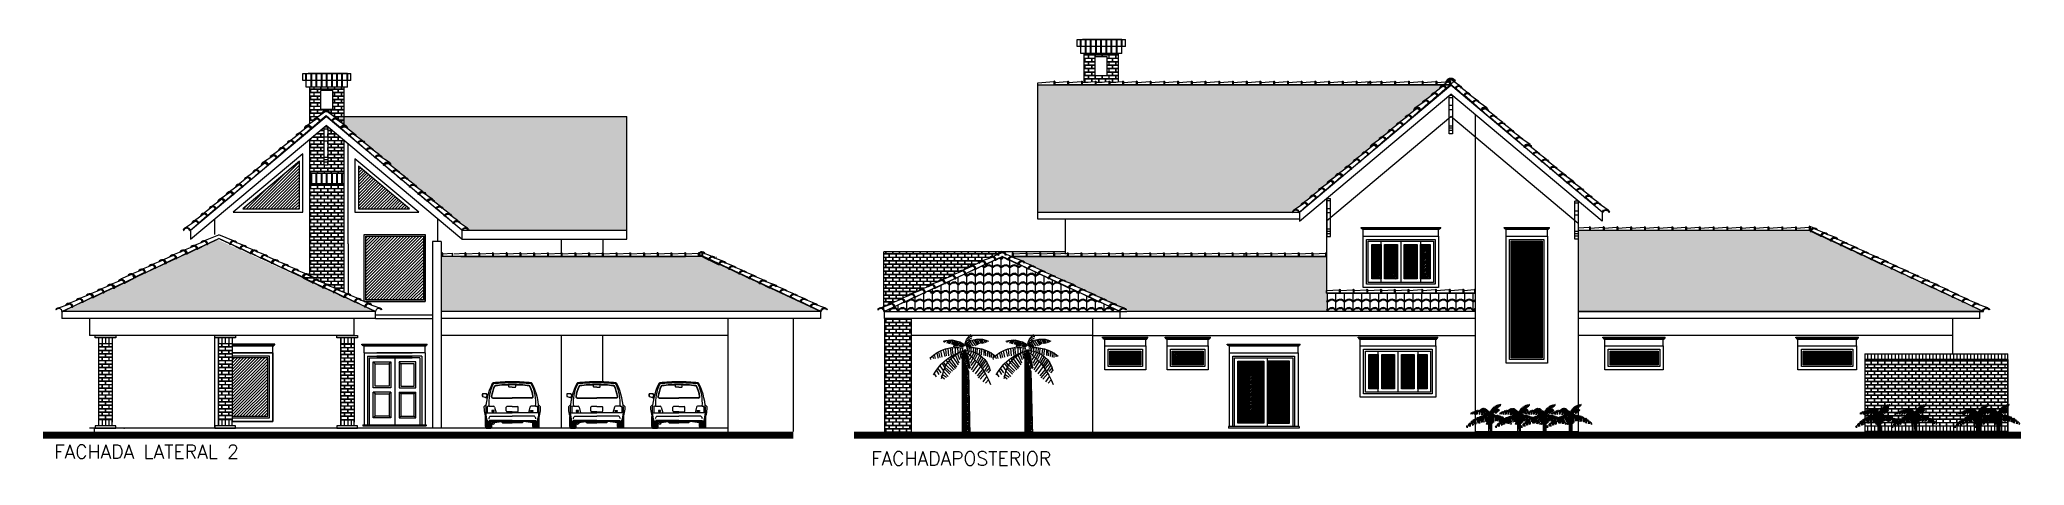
# Model space of a CAD drawing. Header units: millimetres. Extents: x 128 to 761, y 122 to 191.
# Drawn here: x 213.9 to 271.7, y 178.1 to 190.5 of the extents above; entities that cross this region are included whole.
import ezdxf

# ---------------------------------------------------------------- set-up
doc = ezdxf.new("R2010")
doc.units = ezdxf.units.MM
for name, color, linetype in [('ALVENARIA', 7, 'Continuous'), ('CAIXILHOS', 7, 'Continuous'), ('P1-VEGEXT', 60, 'Continuous'), ('PAREDE', 6, 'Continuous'), ('ÁREAS', 7, 'Continuous')]:
    doc.layers.add(name, color=color, linetype=linetype)
doc.styles.add('COMODOS', font='romans.shx', dxfattribs={"height": 0.15})
pattern_1 = [(45, (-87.91901, 17.791197), (-0.0224506403, 0.0224506403), [])]
pattern_2 = [(0, (-60.34293, -23.5885), (0, 0.25), [0.05, -0.2]), (0, (-60.21793, -23.5385), (0, 0.25), [0.05, -0.2]), (0, (-60.21793, -23.5135), (0, 0.25), [0.05, -0.2]), (90, (-60.31793, -23.5885), (-0.25, 2e-17), [0.25]), (45, (-60.31793, -23.5885), (3e-17, 0.25), [0.07071068, -0.28284272]), (45, (-60.29293, -23.5885), (3e-17, 0.25), [0.03535535, -0.31819804]), (135, (-60.31793, -23.5885), (-0.25, 3e-17), [0.07071068, -0.28284272]), (135, (-60.09293, -23.5885), (-0.25, 3e-17), [0.03535535, -0.31819804]), (26.56505, (-60.26793, -23.5635), (0.25, 2e-10), [0.0559, -0.503117]), (153.43495, (-60.36793, -23.5635), (-0.25, 2e-10), [0.0559, -0.503117]), (26.56505, (-60.26793, -23.5385), (0.25, 2e-10), [0.0559, -0.503117]), (153.43495, (-60.36793, -23.5385), (-0.25, 2e-10), [0.0559, -0.503117])]
pattern_3 = [(0, (-32.87201, -24.0885), (0.1, 0.1), [0.192, -0.008]), (0, (-32.87201, -23.9965), (0.1, 0.1), [0.192, -0.008]), (90, (-32.87201, -24.0885), (-0.1, 0.1), [0.092, -0.108]), (90, (-32.88001, -24.0885), (-0.1, 0.1), [0.092, -0.108])]
pattern_4 = [(45, (-60.317925, -23.588495), (-0.044194174, 0.044194174), [])]
pattern_5 = [(0, (-60.31793, -23.5885), (0.1, 0.1), [0.192, -0.008]), (0, (-60.31793, -23.4965), (0.1, 0.1), [0.192, -0.008]), (90, (-60.31793, -23.5885), (-0.1, 0.1), [0.092, -0.108]), (90, (-60.32593, -23.5885), (-0.1, 0.1), [0.092, -0.108])]

msp = doc.modelspace()

# ---------------------------------------------------------------- texts
at = {"color": 4, "style": 'COMODOS'}
for s, p in [('FACHADA LATERAL 2', (214.3479, 178.336)), ('FACHADAPOSTERIOR', (238.1421, 178.1395))]:
    msp.add_text(s, height=0.4, dxfattribs=at).set_placement(p)

# ---------------------------------------------------------------- blocks, each defined once
blk = doc.blocks.new('CUMEEIRA1')
at = {"layer": 'ALVENARIA', "color": 3, "ltscale": 0.5}
for p, q in [((0, 0.1), (0, 0)), ((0, 0), (0.4, 0)), ((0.025, 0.1), (0.025, 0)), ((0.399, 0.075), (0.025, 0.098)), ((0.4, 0), (0.399, 0.075)), ((0.4, 0.1), (0.4, 0)), ((0.4, 0), (0.8, 0)), ((0.425, 0.1), (0.425, 0)), ((0.799, 0.075), (0.425, 0.098)), ((0.8, 0), (0.799, 0.075)), ((0.8, 0.1), (0.8, 0)), ((0.8, 0), (1.2, 0)), ((0.825, 0.1), (0.825, 0)), ((1.199, 0.075), (0.825, 0.098)), ((1.2, 0), (1.199, 0.075)), ((1.2, 0.1), (1.2, 0)), ((1.2, 0), (1.6, 0)), ((1.225, 0.1), (1.225, 0)), ((1.599, 0.075), (1.225, 0.098)), ((1.6, 0), (1.599, 0.075)), ((1.6, 0.1), (1.6, 0)), ((1.6, 0), (2, 0)), ((1.625, 0.1), (1.625, 0)), ((1.999, 0.075), (1.625, 0.098)), ((2, 0), (1.999, 0.075)), ((2, 0.1), (2, 0)), ((2, 0), (2.4, 0)), ((2.025, 0.1), (2.025, 0)), ((2.399, 0.075), (2.025, 0.098)), ((2.4, 0), (2.399, 0.075))]:
    blk.add_line(p, q, dxfattribs=at)
for centre in [(0.012, 0.096), (0.412, 0.096), (0.812, 0.096), (1.212, 0.096), (1.612, 0.096), (2.012, 0.096)]:
    blk.add_arc(centre, 0.013, 355.96131, 160.69241, dxfattribs=at)
blk = doc.blocks.new('A$C27B0392D')
at = {"layer": 'ÁREAS'}
h = blk.add_hatch(dxfattribs=at)
h.set_pattern_fill('MADEIRA', color=44, scale=0.265, style=0)
h.set_pattern_definition([(0, (-272.22876, -49.04703), (0, 0.265), [0.053, -0.0795, 0.0265, -0.106]), (0, (-272.04326, -49.0404), (0, 0.265), [0.053, -0.212]), (0, (-272.06976, -49.02716), (0, 0.265), [0.0265, -0.2385]), (0, (-272.21551, -49.02053), (0, 0.265), [0.01325, -0.1855, 0.01325, -0.053]), (0, (-272.12276, -49.00728), (0, 0.265), [0.053, -0.0795, 0.01325, -0.11925]), (0, (-272.18901, -49.00066), (0, 0.265), [0.03975, -0.22525]), (0, (-272.12276, -48.99403), (0, 0.265), [0.0795, -0.1855]), (0, (-272.20226, -48.9874), (0, 0.265), [0.053, -0.212]), (0, (-272.09626, -48.98078), (0, 0.265), [0.1325, -0.1325]), (0, (-272.17576, -48.96753), (0, 0.265), [0.0265, -0.0795, 0.053, -0.106]), (0, (-271.99026, -48.9609), (0, 0.265), [0.053, -0.212]), (0, (-272.04326, -48.95428), (0, 0.265), [0.0265, -0.2385]), (0, (-272.09626, -48.94766), (0, 0.265), [0.0265, -0.2385]), (0, (-272.22876, -48.94103), (0, 0.265), [0.053, -0.212]), (0, (-272.09626, -48.9344), (0, 0.265), [0.053, -0.212]), (0, (-272.09626, -48.92116), (0, 0.265), [0.053, -0.053, 0.053, -0.106]), (0, (-272.14926, -48.9079), (0, 0.265), [0.0265, -0.1325, 0.053, -0.053]), (0, (-272.09626, -48.90128), (0, 0.265), [0.0795, -0.1855]), (0, (-272.09626, -48.88803), (0, 0.265), [0.053, -0.212]), (0, (-272.20226, -48.8814), (0, 0.265), [0.0795, -0.106, 0.0265, -0.053]), (0, (-272.20226, -48.86816), (0, 0.265), [0.1325, -0.1325]), (0, (-272.04326, -48.86153), (0, 0.265), [0.0265, -0.2385]), (0, (-272.12276, -48.8549), (0, 0.265), [0.053, -0.212]), (0, (-272.17576, -48.84828), (0, 0.265), [0.0265, -0.106, 0.0265, -0.106]), (0, (-272.20226, -48.84166), (0, 0.265), [0.0265, -0.0795, 0.053, -0.106]), (0, (-272.14926, -48.83503), (0, 0.265), [0.0265, -0.1325, 0.0265, -0.0795]), (0, (-272.09626, -48.8284), (0, 0.265), [0.0795, -0.1855]), (0, (-272.20226, -48.81516), (0, 0.265), [0.053, -0.212]), (0, (-272.06976, -48.80853), (0, 0.265), [0.0265, -0.2385]), (0, (-272.01676, -48.8019), (0, 0.265), [0.0265, -0.2385]), (14.036243, (-272.043263, -49.027156), (0.265, -1e-11), [0.027295, -1.06532796]), (14.036243, (-272.016763, -48.96753), (0.265, -1e-11), [0.027295, -1.06532796]), (14.036243, (-272.043263, -48.80853), (0.265, -1e-11), [0.027295, -1.06532796]), (14.036243, (-272.122763, -48.907906), (0.265, -1e-11), [0.027295, -1.06532796]), (14.036243, (-272.069763, -48.868156), (0.265, -1e-11), [0.027295, -1.06532796]), (14.036243, (-272.043263, -48.88803), (0.265, -1e-11), [0.027295, -1.06532796]), (14.036243, (-272.175763, -48.841656), (0.265, -1e-11), [0.027295, -1.06532796]), (14.036243, (-272.069763, -48.854906), (0.265, -1e-11), [0.027295, -1.06532796]), (14.036243, (-272.016763, -48.95428), (0.265, -1e-11), [0.05459, -1.03803296]), (14.036243, (-272.043263, -48.934406), (0.265, -1e-11), [0.05459, -1.03803296]), (14.036243, (-272.043263, -48.921156), (0.265, -1e-11), [0.05459, -1.03803296]), (165.963757, (-272.122763, -49.00728), (-0.265, -1e-11), [0.027295, -0.05459, 0.027295, -0.98344296]), (165.963757, (-272.175763, -48.96753), (-0.265, -1e-11), [0.027295, -1.06532796]), (165.963757, (-272.175763, -48.84828), (-0.265, -1e-11), [0.05459, -1.03803296]), (194.036243, (-272.043263, -49.040406), (-0.265, 1e-11), [0.027295, -1.06532796]), (345.963757, (-271.990263, -49.040406), (0.265, 1e-11), [0.027295, -1.06532796]), (345.963757, (-272.069763, -48.947656), (0.265, 1e-11), [0.027295, -1.06532796]), (345.963757, (-272.016763, -48.90128), (0.265, 1e-11), [0.027295, -1.06532796]), (345.963757, (-272.122763, -48.881406), (0.265, 1e-11), [0.027295, -1.06532796]), (345.963757, (-272.149263, -48.84828), (0.265, 1e-11), [0.027295, -1.06532796]), (345.963757, (-272.122763, -48.83503), (0.265, 1e-11), [0.027295, -1.06532796]), (345.963757, (-272.122763, -48.881406), (0.265, 1e-11), [0.027295, -1.06532796]), (345.963757, (-272.043263, -48.841656), (0.265, 1e-11), [0.10918, -0.98344296]), (345.963757, (-272.202263, -49.02053), (0.265, 1e-11), [0.10918, -0.98344296]), (345.963757, (-272.175763, -49.000656), (0.265, 1e-11), [0.10918, -0.98344296]), (345.963757, (-272.149263, -48.987406), (0.265, 1e-11), [0.027295, -0.05459, 0.05459, -0.95614796]), (345.963757, (-272.149263, -48.96753), (0.265, 1e-11), [0.05459, -0.05459, 0.05459, -0.92885296]), (345.963757, (-272.175763, -48.94103), (0.265, 1e-11), [0.10918, -0.98344296]), (345.963757, (-272.202263, -48.921156), (0.265, 1e-11), [0.10918, -0.98344296]), (345.963757, (-272.202263, -48.907906), (0.265, 1e-11), [0.10918, -0.98344296]), (345.963757, (-272.016763, -48.828406), (0.265, 1e-11), [0.027295, -1.06532796]), (345.963768, (-271.990263, -48.801906), (0.265, 5.1e-08), [0.05459, -1.03803296]), (345.963768, (-272.149263, -48.815156), (0.265, 5.1e-08), [0.05459, -1.03803296]), (345.963758, (-272.175763, -49.04703), (0.265, 5e-09), [0.10918, -0.98344296]), (345.963758, (-272.016763, -48.86153), (0.265, 5e-09), [0.081885, -1.01073796]), (345.963758, (-271.990263, -48.881406), (0.265, 5e-09), [0.16377, -0.92885296])])
h.paths.add_polyline_path([(0.744, 0), (0.936, 0, 0.010048), (0.928, 2.133), (0.92, 2.154), (0.784, 1.844)])
at = {"color": 84}
for p, q in [((0.736, 2.918), (0.686, 2.889)), ((0.758, 2.892), (0.696, 2.859)), ((0.072, 2.35), (0.068, 2.276)), ((0.126, 2.406), (0.128, 2.264)), ((0.187, 2.425), (0.176, 2.275)), ((0.235, 2.448), (0.24, 2.29)), ((0.298, 2.771), (0.264, 2.709)), ((0.3, 2.479), (0.29, 2.314)), ((0.342, 2.783), (0.3, 2.688)), ((0.346, 2.497), (0.342, 2.323)), ((0.399, 2.793), (0.349, 2.678)), ((0.446, 2.797), (0.379, 2.671)), ((0.414, 2.513), (0.418, 2.331)), ((0.484, 2.798), (0.416, 2.665)), ((0.459, 2.341), (0.548, 2.165)), ((0.463, 2.521), (0.479, 2.358)), ((0.537, 2.798), (0.476, 2.661)), ((0.598, 2.786), (0.511, 2.64)), ((0.528, 2.367), (0.601, 2.21)), ((0.535, 2.541), (0.547, 2.391)), ((0.633, 2.775), (0.537, 2.617)), ((0.576, 2.396), (0.646, 2.247)), ((0.697, 2.756), (0.581, 2.598)), ((0.584, 2.547), (0.592, 2.407)), ((0.629, 2.416), (0.691, 2.294)), ((0.642, 2.554), (0.657, 2.438)), ((0.754, 2.73), (0.655, 2.587)), ((0.702, 2.436), (0.739, 2.334)), ((0.789, 2.856), (0.705, 2.801)), ((0.796, 2.705), (0.711, 2.576)), ((0.724, 2.558), (0.724, 2.451)), ((0.82, 2.824), (0.73, 2.752)), ((0.752, 2.332), (0.773, 2.29)), ((0.836, 2.68), (0.754, 2.565)), ((0.768, 2.446), (0.796, 2.377)), ((0.851, 2.771), (0.77, 2.735)), ((0.772, 2.557), (0.784, 2.463)), ((0.882, 2.343), (0.79, 2.208)), ((0.893, 2.4), (0.794, 2.251)), ((0.858, 2.652), (0.801, 2.566)), ((0.889, 2.434), (0.807, 2.304)), ((0.867, 2.749), (0.826, 2.703)), ((0.832, 2.549), (0.832, 2.466)), ((0.882, 2.703), (0.848, 2.677)), ((0.881, 2.635), (0.849, 2.571)), ((0.894, 2.498), (0.861, 2.444)), ((0.902, 2.471), (0.866, 2.422)), ((0.878, 2.347), (0.945, 2.182)), ((0.897, 2.391), (0.966, 2.214)), ((0.899, 2.436), (0.992, 2.251)), ((0.904, 2.498), (0.96, 2.404)), ((0.904, 2.469), (0.975, 2.334)), ((0.945, 2.624), (0.966, 2.55)), ((0.966, 2.648), (0.996, 2.552)), ((0.966, 2.541), (0.971, 2.446)), ((1, 2.432), (0.982, 2.295)), ((0.992, 2.655), (1.026, 2.563)), ((1.044, 2.403), (1.016, 2.227)), ((1.02, 2.678), (1.063, 2.57)), ((1.026, 2.552), (1.037, 2.428)), ((1.043, 2.709), (1.054, 2.68)), ((1.105, 2.372), (1.054, 2.201)), ((1.06, 2.68), (1.108, 2.579)), ((1.176, 2.334), (1.067, 2.109)), ((1.097, 2.725), (1.116, 2.682)), ((1.101, 2.669), (1.138, 2.57)), ((1.105, 2.559), (1.103, 2.397)), ((1.127, 2.669), (1.163, 2.577)), ((1.135, 2.745), (1.168, 2.662)), ((1.157, 2.662), (1.185, 2.572)), ((1.174, 2.752), (1.219, 2.617)), ((1.18, 2.556), (1.18, 2.37)), ((1.189, 2.635), (1.219, 2.565)), ((1.197, 2.758), (1.251, 2.63)), ((1.219, 2.617), (1.23, 2.572)), ((1.242, 2.772), (1.285, 2.637)), ((1.27, 2.559), (1.242, 2.345)), ((1.281, 2.774), (1.347, 2.648)), ((1.326, 2.541), (1.294, 2.316)), ((1.315, 2.77), (1.379, 2.666)), ((1.364, 2.765), (1.397, 2.671)), ((1.394, 2.52), (1.373, 2.312)), ((1.399, 2.758), (1.42, 2.682)), ((1.457, 2.507), (1.441, 2.309)), ((1.448, 2.758), (1.469, 2.709)), ((1.525, 2.482), (1.482, 2.291)), ((1.491, 2.754), (1.499, 2.702)), ((1.604, 2.467), (1.566, 2.271)), ((1.664, 2.417), (1.626, 2.264)), ((1.707, 2.392), (1.677, 2.244)), ((1.788, 2.35), (1.756, 2.233)), ((0.159, 1.887), (0.228, 1.817)), ((0.181, 1.966), (0.279, 1.85)), ((0.213, 2.047), (0.324, 1.872)), ((0.247, 2.098), (0.38, 1.937)), ((0.286, 2.163), (0.406, 1.988)), ((0.303, 1.797), (0.451, 1.632)), ((0.312, 2.214), (0.44, 2.027)), ((0.344, 1.862), (0.505, 1.665)), ((0.367, 2.253), (0.477, 2.068)), ((0.385, 1.915), (0.539, 1.722)), ((0.408, 2.302), (0.515, 2.117)), ((0.444, 1.999), (0.595, 1.783)), ((0.49, 2.082), (0.672, 1.84)), ((0.563, 2.137), (0.709, 1.903)), ((0.591, 2.194), (0.724, 2.029)), ((0.659, 2.227), (0.745, 2.086)), ((0.704, 2.292), (0.771, 2.196)), ((0.775, 2.013), (0.73, 1.954)), ((0.803, 2.068), (0.747, 2.001)), ((0.829, 2.139), (0.754, 2.049)), ((0.855, 2.214), (0.758, 2.084)), ((0.871, 2.282), (0.771, 2.139)), ((0.788, 2.011), (0.822, 1.929)), ((0.812, 2.06), (0.854, 1.982)), ((0.833, 2.133), (0.872, 2.054)), ((0.855, 2.212), (0.899, 2.094)), ((0.872, 2.281), (0.925, 2.141)), ((1.24, 2.262), (1.093, 2.049)), ((1.304, 2.215), (1.142, 1.975)), ((1.36, 2.165), (1.17, 1.939)), ((1.388, 2.109), (1.204, 1.9)), ((1.268, 2.302), (1.255, 2.278)), ((1.437, 2.04), (1.26, 1.858)), ((1.317, 2.276), (1.3, 2.231)), ((1.471, 1.968), (1.3, 1.822)), ((1.489, 1.927), (1.33, 1.772)), ((1.377, 2.24), (1.354, 2.184)), ((1.514, 1.849), (1.382, 1.707)), ((1.444, 2.184), (1.401, 2.116)), ((1.549, 1.768), (1.433, 1.689)), ((1.514, 2.116), (1.463, 2.031)), ((1.561, 2.087), (1.489, 1.977)), ((1.623, 2.022), (1.525, 1.88)), ((1.549, 1.772), (1.583, 1.698)), ((1.683, 1.941), (1.591, 1.817)), ((1.724, 1.88), (1.651, 1.763)), ((1.793, 1.788), (1.733, 1.698)), ((1.842, 2.302), (1.812, 2.228)), ((1.904, 2.253), (1.893, 2.204)), ((0.209, 1.614), (0.296, 1.514)), ((0.254, 1.714), (0.37, 1.551)), ((1.557, 1.696), (1.489, 1.642)), ((1.563, 1.703), (1.587, 1.638))]:
    blk.add_line(p, q, dxfattribs=at)
at = {"color": 19}
for points in [[(0.75, 0.108, 0.011417), (0.784, 1.844)], [(0.936, 0, 0.010256), (0.927, 2.177)]]:
    blk.add_lwpolyline(points, format="xyb", dxfattribs=at)
at = {"color": 84}
for centre, radius, start, end in [((0.409, 2.549), 0.493, 13.05544, 50.23197), ((0.718, 1.431), 1.124, 83.04465, 129.71296), ((2.145, 0.711), 2.138, 127.65541, 158.97829), ((0.873, 1.727), 0.732, 92.20643, 168.58248), ((0.476, 2.213), 0.586, 46.49364, 116.85888), ((-0.64, 2.618), 1.548, 333.76128, 353.35255), ((1.323, 2.063), 0.708, 73.46466, 126.65886), ((1.07, 2.478), 0.202, 41.61259, 145.43786), ((1.147, 1.471), 1.085, 45.10295, 100.95996), ((0.642, 1.581), 0.923, 4.72254, 70.0911), ((0.473, 0.98), 1.549, 30.10966, 67.91056)]:
    blk.add_arc(centre, radius, start, end, dxfattribs=at)
at = {"layer": 'ÁREAS', "color": 44}
blk.add_lwpolyline([(0.936, 0), (0.744, 0), (0.784, 1.844), (0.973, 2.276), (0.973, 0)], dxfattribs=at)
blk = doc.blocks.new('A$C61A36770')
at = {"xscale": -1}
blk.add_blockref('A$C27B0392D', (1.913, 0), dxfattribs=at)
blk = doc.blocks.new('A$C19217AA6')
at = {"layer": 'P1-VEGEXT', "color": 84}
for p, q in [((0.322, 0.782), (0.317, 0.8)), ((0.317, 0.8), (0.339, 0.799)), ((0.339, 0.799), (0.322, 0.782)), ((0.357, 0.794), (0.327, 0.758)), ((0.327, 0.758), (0.369, 0.792)), ((0.398, 0.664), (0.354, 0.628)), ((0.354, 0.628), (0.388, 0.654)), ((0.369, 0.792), (0.357, 0.794)), ((0.408, 0.781), (0.361, 0.722)), ((0.361, 0.722), (0.423, 0.776)), ((0.369, 0.749), (0.381, 0.789)), ((0.396, 0.784), (0.369, 0.749)), ((0.406, 0.661), (0.371, 0.61)), ((0.371, 0.61), (0.408, 0.656)), ((0.381, 0.789), (0.396, 0.784)), ((0.416, 0.645), (0.381, 0.599)), ((0.381, 0.599), (0.416, 0.643)), ((0.388, 0.654), (0.398, 0.664)), ((0.45, 0.764), (0.396, 0.7)), ((0.396, 0.7), (0.465, 0.756)), ((0.408, 0.672), (0.403, 0.669)), ((0.403, 0.669), (0.433, 0.617)), ((0.428, 0.622), (0.403, 0.587)), ((0.403, 0.587), (0.43, 0.62)), ((0.423, 0.776), (0.408, 0.781)), ((0.433, 0.617), (0.408, 0.672)), ((0.418, 0.676), (0.411, 0.666)), ((0.413, 0.661), (0.428, 0.679)), ((0.416, 0.723), (0.43, 0.772)), ((0.428, 0.679), (0.418, 0.676)), ((0.435, 0.671), (0.418, 0.648)), ((0.418, 0.645), (0.435, 0.666)), ((0.445, 0.766), (0.42, 0.73)), ((0.445, 0.645), (0.428, 0.623)), ((0.43, 0.772), (0.445, 0.766)), ((0.438, 0.684), (0.43, 0.682)), ((0.43, 0.682), (0.47, 0.594)), ((0.43, 0.62), (0.448, 0.641)), ((0.475, 0.628), (0.433, 0.554)), ((0.433, 0.554), (0.465, 0.6)), ((0.47, 0.594), (0.438, 0.684)), ((0.438, 0.676), (0.445, 0.684)), ((0.452, 0.686), (0.44, 0.672)), ((0.455, 0.684), (0.44, 0.669)), ((0.443, 0.669), (0.455, 0.679)), ((0.445, 0.684), (0.452, 0.686)), ((0.46, 0.666), (0.448, 0.649)), ((0.465, 0.756), (0.45, 0.764)), ((0.45, 0.646), (0.462, 0.661)), ((0.452, 0.695), (0.479, 0.748)), ((0.489, 0.743), (0.452, 0.695)), ((0.455, 0.686), (0.504, 0.733)), ((0.465, 0.686), (0.455, 0.686)), ((0.455, 0.686), (0.492, 0.587)), ((0.516, 0.725), (0.462, 0.686)), ((0.492, 0.587), (0.465, 0.686)), ((0.465, 0.6), (0.479, 0.618)), ((0.465, 0.54), (0.509, 0.617)), ((0.511, 0.605), (0.465, 0.54)), ((0.467, 0.674), (0.475, 0.684)), ((0.479, 0.682), (0.467, 0.669)), ((0.467, 0.627), (0.472, 0.633)), ((0.475, 0.631), (0.467, 0.627)), ((0.475, 0.684), (0.479, 0.682)), ((0.494, 0.661), (0.477, 0.633)), ((0.477, 0.636), (0.484, 0.643)), ((0.477, 0.635), (0.479, 0.636)), ((0.479, 0.748), (0.489, 0.743)), ((0.482, 0.622), (0.499, 0.646)), ((0.497, 0.677), (0.489, 0.681)), ((0.489, 0.681), (0.524, 0.572)), ((0.494, 0.663), (0.489, 0.653)), ((0.497, 0.594), (0.489, 0.589)), ((0.489, 0.589), (0.489, 0.589)), ((0.519, 0.722), (0.497, 0.671)), ((0.524, 0.572), (0.497, 0.677)), ((0.504, 0.676), (0.499, 0.666)), ((0.502, 0.651), (0.516, 0.669)), ((0.504, 0.733), (0.516, 0.725)), ((0.504, 0.653), (0.556, 0.69)), ((0.516, 0.669), (0.504, 0.676)), ((0.507, 0.672), (0.534, 0.71)), ((0.509, 0.62), (0.526, 0.648)), ((0.511, 0.604), (0.511, 0.605)), ((0.546, 0.7), (0.514, 0.669)), ((0.531, 0.631), (0.514, 0.607)), ((0.514, 0.605), (0.534, 0.618)), ((0.534, 0.71), (0.519, 0.722)), ((0.531, 0.627), (0.519, 0.615)), ((0.524, 0.666), (0.546, 0.651)), ((0.524, 0.666), (0.553, 0.543)), ((0.531, 0.631), (0.526, 0.622)), ((0.529, 0.625), (0.531, 0.627)), ((0.553, 0.543), (0.534, 0.659)), ((0.536, 0.633), (0.568, 0.677)), ((0.578, 0.666), (0.536, 0.631)), ((0.546, 0.651), (0.536, 0.638)), ((0.538, 0.622), (0.556, 0.635)), ((0.556, 0.69), (0.541, 0.654)), ((0.556, 0.69), (0.546, 0.7)), ((0.548, 0.571), (0.563, 0.6)), ((0.563, 0.587), (0.548, 0.561)), ((0.568, 0.677), (0.556, 0.69)), ((0.566, 0.638), (0.556, 0.645)), ((0.556, 0.645), (0.578, 0.512)), ((0.566, 0.582), (0.558, 0.576)), ((0.561, 0.584), (0.563, 0.586)), ((0.563, 0.638), (0.588, 0.656)), ((0.578, 0.512), (0.566, 0.638)), ((0.568, 0.592), (0.602, 0.633)), ((0.578, 0.63), (0.568, 0.61)), ((0.568, 0.595), (0.585, 0.622)), ((0.598, 0.61), (0.57, 0.587)), ((0.57, 0.579), (0.598, 0.599)), ((0.588, 0.656), (0.578, 0.666)), ((0.585, 0.622), (0.578, 0.63)), ((0.595, 0.643), (0.583, 0.623)), ((0.602, 0.633), (0.595, 0.643)), ((0.61, 0.622), (0.598, 0.61)), ((0.605, 0.604), (0.598, 0.612)), ((0.598, 0.612), (0.612, 0.507)), ((0.605, 0.602), (0.617, 0.61)), ((0.612, 0.507), (0.605, 0.604)), ((0.605, 0.581), (0.615, 0.597)), ((0.625, 0.587), (0.607, 0.563)), ((0.617, 0.61), (0.61, 0.622)), ((0.62, 0.6), (0.615, 0.594)), ((0.615, 0.597), (0.625, 0.587)), ((0.62, 0.6), (0.627, 0.59)), ((0.627, 0.59), (0.622, 0.587)), ((0.629, 0.576), (0.632, 0.579)), ((0.632, 0.579), (0.634, 0.572)), ((0.634, 0.572), (0.642, 0.579)), ((0.642, 0.579), (0.639, 0.576)), ((0.649, 0.589), (0.657, 0.599)), ((0.659, 0.572), (0.649, 0.589)), ((0.657, 0.599), (0.661, 0.586)), ((0.674, 0.592), (0.659, 0.584)), ((0.659, 0.584), (0.666, 0.474)), ((0.666, 0.587), (0.669, 0.607)), ((0.666, 0.474), (0.674, 0.592)), ((0.679, 0.615), (0.669, 0.607)), ((0.679, 0.615), (0.671, 0.587)), ((0.684, 0.597), (0.698, 0.604)), ((0.72, 0.525), (0.684, 0.597)), ((0.698, 0.633), (0.691, 0.627)), ((0.691, 0.627), (0.718, 0.581)), ((0.716, 0.597), (0.698, 0.633)), ((0.698, 0.604), (0.72, 0.546)), ((0.703, 0.586), (0.706, 0.599)), ((0.711, 0.643), (0.706, 0.613)), ((0.711, 0.589), (0.708, 0.574)), ((0.723, 0.651), (0.711, 0.643)), ((0.713, 0.6), (0.716, 0.607)), ((0.716, 0.61), (0.723, 0.651)), ((0.733, 0.615), (0.716, 0.61)), ((0.716, 0.61), (0.728, 0.466)), ((0.728, 0.466), (0.733, 0.615)), ((0.74, 0.645), (0.73, 0.589)), ((0.73, 0.572), (0.745, 0.636)), ((0.745, 0.666), (0.733, 0.658)), ((0.733, 0.658), (0.757, 0.622)), ((0.745, 0.666), (0.755, 0.671)), ((0.787, 0.592), (0.745, 0.666)), ((0.755, 0.671), (0.75, 0.654)), ((0.75, 0.62), (0.767, 0.625)), ((0.787, 0.541), (0.75, 0.62)), ((0.76, 0.595), (0.755, 0.569)), ((0.755, 0.569), (0.762, 0.594)), ((0.765, 0.676), (0.777, 0.682)), ((0.794, 0.63), (0.765, 0.676)), ((0.777, 0.656), (0.767, 0.623)), ((0.767, 0.625), (0.787, 0.568)), ((0.77, 0.62), (0.779, 0.651)), ((0.777, 0.682), (0.804, 0.631)), ((0.777, 0.594), (0.787, 0.581)), ((0.784, 0.684), (0.779, 0.672)), ((0.784, 0.666), (0.792, 0.686)), ((0.792, 0.686), (0.784, 0.684)), ((0.811, 0.633), (0.787, 0.63)), ((0.787, 0.63), (0.789, 0.495)), ((0.789, 0.495), (0.811, 0.633)), ((0.851, 0.627), (0.802, 0.689)), ((0.802, 0.689), (0.807, 0.689)), ((0.811, 0.672), (0.802, 0.636)), ((0.804, 0.633), (0.816, 0.668)), ((0.807, 0.689), (0.851, 0.63)), ((0.846, 0.561), (0.807, 0.613)), ((0.809, 0.625), (0.838, 0.574)), ((0.811, 0.633), (0.831, 0.635)), ((0.856, 0.54), (0.811, 0.633)), ((0.816, 0.602), (0.811, 0.59)), ((0.811, 0.59), (0.814, 0.602)), ((0.819, 0.69), (0.814, 0.677)), ((0.819, 0.613), (0.816, 0.61)), ((0.826, 0.689), (0.819, 0.69)), ((0.819, 0.671), (0.826, 0.689)), ((0.819, 0.609), (0.819, 0.612)), ((0.826, 0.633), (0.831, 0.649)), ((0.87, 0.636), (0.829, 0.69)), ((0.829, 0.69), (0.838, 0.689)), ((0.834, 0.646), (0.829, 0.633)), ((0.831, 0.635), (0.853, 0.564)), ((0.834, 0.653), (0.841, 0.674)), ((0.846, 0.669), (0.836, 0.648)), ((0.838, 0.689), (0.875, 0.636)), ((0.846, 0.687), (0.843, 0.681)), ((0.853, 0.686), (0.846, 0.687)), ((0.848, 0.674), (0.853, 0.686)), ((0.848, 0.613), (0.851, 0.62)), ((0.851, 0.618), (0.848, 0.613)), ((0.878, 0.636), (0.851, 0.636)), ((0.851, 0.636), (0.858, 0.499)), ((0.89, 0.636), (0.856, 0.682)), ((0.856, 0.682), (0.866, 0.677)), ((0.858, 0.636), (0.863, 0.646)), ((0.858, 0.499), (0.878, 0.636)), ((0.866, 0.643), (0.861, 0.636)), ((0.863, 0.651), (0.87, 0.663)), ((0.866, 0.677), (0.893, 0.636)), ((0.873, 0.658), (0.868, 0.648)), ((0.87, 0.668), (0.875, 0.674)), ((0.87, 0.6), (0.885, 0.586)), ((0.875, 0.674), (0.88, 0.669)), ((0.88, 0.669), (0.875, 0.661)), ((0.875, 0.635), (0.9, 0.602)), ((0.9, 0.6), (0.875, 0.63)), ((0.929, 0.625), (0.885, 0.664)), ((0.885, 0.664), (0.895, 0.654)), ((0.885, 0.636), (0.905, 0.636)), ((0.934, 0.523), (0.885, 0.636)), ((0.895, 0.654), (0.929, 0.625)), ((0.905, 0.636), (0.934, 0.531)), ((0.91, 0.612), (0.915, 0.609)), ((0.947, 0.633), (0.929, 0.635)), ((0.929, 0.635), (0.937, 0.52)), ((0.937, 0.52), (0.947, 0.633)), ((1.001, 0.558), (0.971, 0.63)), ((0.971, 0.63), (0.993, 0.625)), ((0.993, 0.625), (1.001, 0.592)), ((1.023, 0.618), (1.001, 0.625)), ((1.001, 0.625), (1.001, 0.522)), ((1.001, 0.522), (1.023, 0.618)), ((1.072, 0.513), (1.035, 0.615)), ((1.035, 0.615), (1.055, 0.61)), ((1.055, 0.61), (1.072, 0.513)), ((1.097, 0.595), (1.075, 0.604)), ((1.075, 0.604), (1.082, 0.52)), ((1.082, 0.52), (1.097, 0.595)), ((1.141, 0.523), (1.116, 0.587)), ((1.116, 0.587), (1.131, 0.581)), ((1.131, 0.581), (1.141, 0.523)), ((0, 0.248), (0.027, 0.277)), ((0.017, 0.217), (0, 0.248)), ((0.027, 0.277), (0.017, 0.217)), ((0.061, 0.309), (0.049, 0.295)), ((0.049, 0.295), (0.076, 0.238)), ((0.076, 0.238), (0.061, 0.309)), ((0.081, 0.323), (0.103, 0.341)), ((0.101, 0.243), (0.081, 0.323)), ((0.103, 0.341), (0.101, 0.243)), ((0.14, 0.369), (0.12, 0.354)), ((0.12, 0.354), (0.165, 0.258)), ((0.165, 0.258), (0.14, 0.369)), ((0.152, 0.379), (0.175, 0.392)), ((0.182, 0.272), (0.152, 0.379)), ((0.175, 0.392), (0.182, 0.272)), ((0.207, 0.41), (0.182, 0.397)), ((0.182, 0.397), (0.226, 0.286)), ((0.226, 0.286), (0.207, 0.41)), ((0.234, 0.423), (0.251, 0.433)), ((0.251, 0.295), (0.234, 0.423)), ((0.251, 0.433), (0.251, 0.295)), ((0.3, 0.453), (0.278, 0.445)), ((0.278, 0.445), (0.315, 0.313)), ((0.315, 0.313), (0.3, 0.453)), ((0.31, 0.458), (0.342, 0.468)), ((0.349, 0.305), (0.31, 0.458)), ((0.342, 0.468), (0.349, 0.305)), ((0.388, 0.481), (0.364, 0.474)), ((0.364, 0.474), (0.401, 0.322)), ((0.388, 0.481), (0.42, 0.487)), ((0.428, 0.331), (0.388, 0.481)), ((0.401, 0.322), (0.388, 0.481)), ((0.42, 0.487), (0.428, 0.331)), ((0.47, 0.495), (0.445, 0.492)), ((0.445, 0.492), (0.472, 0.318)), ((0.472, 0.318), (0.47, 0.495)), ((0.494, 0.499), (0.516, 0.5)), ((0.524, 0.331), (0.494, 0.499)), ((0.514, 0.502), (0.546, 0.568)), ((0.548, 0.559), (0.514, 0.502)), ((0.516, 0.307), (0.612, 0.509)), ((0.612, 0.504), (0.516, 0.307)), ((0.516, 0.5), (0.524, 0.331)), ((0.617, 0.492), (0.524, 0.281)), ((0.524, 0.281), (0.615, 0.474)), ((0.534, 0.277), (0.622, 0.456)), ((0.629, 0.448), (0.534, 0.277)), ((0.543, 0.564), (0.538, 0.559)), ((0.538, 0.559), (0.543, 0.563)), ((0.561, 0.502), (0.541, 0.502)), ((0.541, 0.502), (0.556, 0.39)), ((0.546, 0.299), (0.546, 0.299)), ((0.578, 0.399), (0.548, 0.309)), ((0.639, 0.413), (0.551, 0.254)), ((0.551, 0.254), (0.642, 0.397)), ((0.566, 0.577), (0.553, 0.569)), ((0.556, 0.389), (0.558, 0.363)), ((0.558, 0.284), (0.588, 0.335)), ((0.588, 0.331), (0.558, 0.284)), ((0.561, 0.399), (0.561, 0.502)), ((0.561, 0.363), (0.561, 0.397)), ((0.561, 0.272), (0.561, 0.272)), ((0.563, 0.495), (0.575, 0.52)), ((0.575, 0.515), (0.563, 0.495)), ((0.566, 0.307), (0.588, 0.348)), ((0.588, 0.346), (0.566, 0.307)), ((0.57, 0.34), (0.573, 0.35)), ((0.573, 0.348), (0.57, 0.34)), ((0.575, 0.525), (0.573, 0.523)), ((0.573, 0.289), (0.588, 0.309)), ((0.575, 0.522), (0.602, 0.574)), ((0.605, 0.559), (0.575, 0.517)), ((0.575, 0.527), (0.58, 0.53)), ((0.575, 0.525), (0.578, 0.528)), ((0.588, 0.354), (0.575, 0.328)), ((0.575, 0.328), (0.588, 0.353)), ((0.588, 0.351), (0.575, 0.328)), ((0.578, 0.318), (0.588, 0.343)), ((0.588, 0.458), (0.58, 0.502)), ((0.58, 0.502), (0.602, 0.502)), ((0.588, 0.372), (0.58, 0.356)), ((0.58, 0.356), (0.585, 0.372)), ((0.583, 0.307), (0.588, 0.312)), ((0.585, 0.423), (0.615, 0.505)), ((0.585, 0.384), (0.617, 0.468)), ((0.585, 0.366), (0.588, 0.372)), ((0.588, 0.371), (0.585, 0.366)), ((0.59, 0.438), (0.588, 0.454)), ((0.588, 0.428), (0.588, 0.425)), ((0.588, 0.415), (0.588, 0.386)), ((0.588, 0.372), (0.588, 0.372)), ((0.588, 0.32), (0.588, 0.371)), ((0.588, 0.312), (0.588, 0.002)), ((0.595, 0.092), (0.588, 0.094)), ((0.588, 0.094), (0.598, 0.092)), ((0.588, 0.002), (0.593, 0)), ((0.59, 0.538), (0.607, 0.55)), ((0.59, 0.394), (0.617, 0.464)), ((0.612, 0.495), (0.593, 0.438)), ((0.607, 0.428), (0.593, 0.428)), ((0.593, 0.428), (0.593, 0.428)), ((0.593, 0), (0.595, 0.092)), ((0.605, 0.554), (0.595, 0.545)), ((0.659, 0.354), (0.595, 0.223)), ((0.595, 0.223), (0.664, 0.333)), ((0.595, 0.092), (0.659, 0.092)), ((0.598, 0.428), (0.598, 0.413)), ((0.598, 0.409), (0.598, 0.405)), ((0.598, 0.338), (0.598, 0.39)), ((0.598, 0.228), (0.598, 0.327)), ((0.598, 0.092), (0.598, 0.227)), ((0.602, 0.502), (0.602, 0.487)), ((0.602, 0.484), (0.602, 0.471)), ((0.602, 0.466), (0.602, 0.459)), ((0.602, 0.448), (0.602, 0.43)), ((0.629, 0.576), (0.607, 0.558)), ((0.62, 0.461), (0.607, 0.428)), ((0.61, 0.553), (0.629, 0.569)), ((0.62, 0.461), (0.61, 0.431)), ((0.612, 0.509), (0.612, 0.499)), ((0.615, 0.509), (0.612, 0.502)), ((0.691, 0.325), (0.612, 0.504)), ((0.612, 0.499), (0.615, 0.489)), ((0.615, 0.507), (0.62, 0.515)), ((0.617, 0.515), (0.615, 0.51)), ((0.659, 0.4), (0.615, 0.513)), ((0.615, 0.513), (0.615, 0.512)), ((0.615, 0.512), (0.654, 0.405)), ((0.615, 0.474), (0.62, 0.482)), ((0.708, 0.295), (0.615, 0.479)), ((0.615, 0.479), (0.617, 0.469)), ((0.62, 0.515), (0.617, 0.515)), ((0.62, 0.482), (0.617, 0.492)), ((0.617, 0.482), (0.688, 0.331)), ((0.62, 0.479), (0.617, 0.471)), ((0.617, 0.469), (0.625, 0.45)), ((0.632, 0.428), (0.617, 0.428)), ((0.62, 0.468), (0.622, 0.474)), ((0.62, 0.464), (0.625, 0.471)), ((0.622, 0.458), (0.62, 0.451)), ((0.62, 0.428), (0.625, 0.436)), ((0.62, 0.428), (0.622, 0.435)), ((0.625, 0.435), (0.62, 0.428)), ((0.625, 0.512), (0.622, 0.513)), ((0.622, 0.513), (0.698, 0.333)), ((0.627, 0.499), (0.622, 0.5)), ((0.622, 0.5), (0.622, 0.489)), ((0.622, 0.487), (0.622, 0.481)), ((0.622, 0.477), (0.625, 0.482)), ((0.625, 0.471), (0.622, 0.463)), ((0.622, 0.461), (0.625, 0.468)), ((0.627, 0.466), (0.622, 0.459)), ((0.622, 0.454), (0.622, 0.456)), ((0.622, 0.456), (0.629, 0.448)), ((0.622, 0.428), (0.625, 0.441)), ((0.698, 0.333), (0.625, 0.512)), ((0.627, 0.497), (0.625, 0.487)), ((0.625, 0.484), (0.629, 0.494)), ((0.625, 0.481), (0.627, 0.469)), ((0.625, 0.472), (0.625, 0.476)), ((0.625, 0.092), (0.625, 0)), ((0.627, 0.5), (0.632, 0.554)), ((0.632, 0.509), (0.627, 0.5)), ((0.627, 0.469), (0.627, 0.469)), ((0.627, 0.453), (0.627, 0.461)), ((0.627, 0.461), (0.632, 0.443)), ((0.627, 0.446), (0.708, 0.295)), ((0.627, 0.428), (0.627, 0.39)), ((0.627, 0.372), (0.627, 0.289)), ((0.627, 0.274), (0.627, 0.092)), ((0.629, 0.577), (0.634, 0.572)), ((0.644, 0.486), (0.629, 0.577)), ((0.634, 0.536), (0.629, 0.507)), ((0.629, 0.495), (0.634, 0.505)), ((0.634, 0.431), (0.629, 0.428)), ((0.634, 0.505), (0.632, 0.509)), ((0.652, 0.499), (0.632, 0.499)), ((0.632, 0.438), (0.634, 0.425)), ((0.632, 0.435), (0.632, 0.431)), ((0.632, 0.433), (0.72, 0.268)), ((0.632, 0.433), (0.637, 0.417)), ((0.632, 0.428), (0.632, 0.428)), ((0.679, 0.276), (0.632, 0.197)), ((0.632, 0.197), (0.691, 0.241)), ((0.634, 0.572), (0.644, 0.577)), ((0.664, 0.502), (0.634, 0.572)), ((0.634, 0.572), (0.644, 0.486)), ((0.637, 0.502), (0.634, 0.499)), ((0.634, 0.502), (0.634, 0.484)), ((0.664, 0.418), (0.634, 0.502)), ((0.634, 0.499), (0.664, 0.418)), ((0.637, 0.453), (0.634, 0.481)), ((0.634, 0.431), (0.634, 0.431)), ((0.637, 0.428), (0.634, 0.428)), ((0.637, 0.561), (0.637, 0.546)), ((0.637, 0.507), (0.639, 0.499)), ((0.637, 0.505), (0.637, 0.507)), ((0.639, 0.499), (0.637, 0.505)), ((0.642, 0.464), (0.637, 0.451)), ((0.637, 0.451), (0.637, 0.445)), ((0.639, 0.445), (0.637, 0.443)), ((0.639, 0.428), (0.637, 0.44)), ((0.637, 0.417), (0.637, 0.41)), ((0.639, 0.502), (0.639, 0.499)), ((0.639, 0.499), (0.642, 0.5)), ((0.642, 0.463), (0.639, 0.456)), ((0.644, 0.459), (0.639, 0.45)), ((0.639, 0.428), (0.657, 0.428)), ((0.639, 0.415), (0.639, 0.423)), ((0.642, 0.397), (0.639, 0.413)), ((0.72, 0.268), (0.639, 0.412)), ((0.639, 0.395), (0.644, 0.379)), ((0.642, 0.5), (0.647, 0.512)), ((0.644, 0.51), (0.642, 0.504)), ((0.642, 0.471), (0.642, 0.466)), ((0.644, 0.468), (0.642, 0.464)), ((0.642, 0.458), (0.644, 0.459)), ((0.657, 0.428), (0.642, 0.454)), ((0.644, 0.379), (0.642, 0.407)), ((0.644, 0.577), (0.661, 0.517)), ((0.647, 0.512), (0.644, 0.51)), ((0.644, 0.499), (0.652, 0.512)), ((0.652, 0.499), (0.644, 0.472)), ((0.649, 0.479), (0.644, 0.469)), ((0.644, 0.479), (0.664, 0.431)), ((0.644, 0.461), (0.647, 0.464)), ((0.647, 0.463), (0.644, 0.461)), ((0.728, 0.238), (0.644, 0.387)), ((0.644, 0.387), (0.649, 0.369)), ((0.654, 0.499), (0.647, 0.484)), ((0.664, 0.431), (0.647, 0.481)), ((0.647, 0.466), (0.649, 0.471)), ((0.649, 0.453), (0.647, 0.463)), ((0.666, 0.454), (0.649, 0.512)), ((0.654, 0.51), (0.649, 0.499)), ((0.657, 0.507), (0.649, 0.492)), ((0.649, 0.484), (0.652, 0.492)), ((0.649, 0.484), (0.666, 0.445)), ((0.649, 0.471), (0.652, 0.474)), ((0.649, 0.369), (0.657, 0.353)), ((0.652, 0.512), (0.654, 0.51)), ((0.652, 0.492), (0.666, 0.453)), ((0.652, 0.474), (0.652, 0.477)), ((0.664, 0.425), (0.652, 0.448)), ((0.654, 0.502), (0.664, 0.476)), ((0.654, 0.499), (0.654, 0.502)), ((0.657, 0.515), (0.657, 0.499)), ((0.657, 0.499), (0.659, 0.513)), ((0.664, 0.487), (0.657, 0.504)), ((0.659, 0.376), (0.657, 0.363)), ((0.657, 0.361), (0.661, 0.372)), ((0.657, 0.354), (0.657, 0.356)), ((0.659, 0.528), (0.661, 0.543)), ((0.659, 0.523), (0.661, 0.53)), ((0.659, 0.428), (0.659, 0.428)), ((0.659, 0.428), (0.664, 0.428)), ((0.659, 0.4), (0.659, 0.425)), ((0.659, 0.394), (0.661, 0.413)), ((0.659, 0.381), (0.659, 0.397)), ((0.659, 0.374), (0.659, 0.376)), ((0.659, 0.359), (0.659, 0.363)), ((0.664, 0.333), (0.659, 0.354)), ((0.659, 0.351), (0.728, 0.238)), ((0.659, 0.241), (0.659, 0.325)), ((0.659, 0), (0.659, 0.217)), ((0.659, 0.092), (0.664, 0.094)), ((0.669, 0.094), (0.659, 0.092)), ((0.669, 0.002), (0.659, 0)), ((0.671, 0.366), (0.661, 0.387)), ((0.661, 0.379), (0.661, 0.376)), ((0.664, 0.415), (0.674, 0.499)), ((0.664, 0.428), (0.664, 0.42)), ((0.664, 0.418), (0.664, 0.415)), ((0.669, 0.4), (0.664, 0.386)), ((0.664, 0.381), (0.664, 0.384)), ((0.664, 0.384), (0.671, 0.364)), ((0.664, 0.372), (0.664, 0.379)), ((0.664, 0.351), (0.664, 0.368)), ((0.688, 0.322), (0.664, 0.361)), ((0.664, 0.345), (0.664, 0.25)), ((0.664, 0.313), (0.669, 0.299)), ((0.728, 0.22), (0.664, 0.313)), ((0.664, 0.284), (0.669, 0.274)), ((0.669, 0.274), (0.664, 0.281)), ((0.664, 0.22), (0.664, 0.094)), ((0.664, 0.094), (0.669, 0.094)), ((0.666, 0.502), (0.671, 0.487)), ((0.671, 0.484), (0.666, 0.494)), ((0.669, 0.474), (0.666, 0.484)), ((0.666, 0.476), (0.669, 0.468)), ((0.696, 0.497), (0.669, 0.402)), ((0.688, 0.369), (0.669, 0.404)), ((0.669, 0.402), (0.671, 0.392)), ((0.669, 0.299), (0.728, 0.22)), ((0.669, 0.094), (0.669, 0.002)), ((0.716, 0.487), (0.671, 0.568)), ((0.671, 0.554), (0.716, 0.487)), ((0.671, 0.413), (0.693, 0.361)), ((0.676, 0.399), (0.671, 0.41)), ((0.674, 0.499), (0.696, 0.497)), ((0.674, 0.358), (0.684, 0.335)), ((0.684, 0.333), (0.674, 0.356)), ((0.676, 0.431), (0.706, 0.366)), ((0.676, 0.43), (0.703, 0.351)), ((0.703, 0.364), (0.676, 0.425)), ((0.676, 0.381), (0.691, 0.346)), ((0.703, 0.348), (0.679, 0.397)), ((0.691, 0.346), (0.679, 0.376)), ((0.691, 0.241), (0.679, 0.276)), ((0.708, 0.392), (0.681, 0.45)), ((0.681, 0.445), (0.706, 0.39)), ((0.684, 0.333), (0.706, 0.297)), ((0.688, 0.369), (0.703, 0.345)), ((0.703, 0.287), (0.688, 0.323)), ((0.691, 0.317), (0.688, 0.322)), ((0.691, 0.323), (0.706, 0.297)), ((0.706, 0.297), (0.693, 0.318)), ((0.703, 0.561), (0.698, 0.517)), ((0.698, 0.515), (0.706, 0.554)), ((0.698, 0.512), (0.698, 0.505)), ((0.706, 0.297), (0.698, 0.305)), ((0.703, 0.341), (0.718, 0.495)), ((0.74, 0.492), (0.703, 0.341)), ((0.703, 0.348), (0.713, 0.327)), ((0.703, 0.346), (0.72, 0.315)), ((0.72, 0.315), (0.703, 0.343)), ((0.706, 0.359), (0.728, 0.317)), ((0.728, 0.317), (0.708, 0.361)), ((0.711, 0.381), (0.735, 0.335)), ((0.735, 0.335), (0.713, 0.382)), ((0.718, 0.495), (0.725, 0.494)), ((0.728, 0.525), (0.747, 0.481)), ((0.747, 0.481), (0.728, 0.513)), ((0.728, 0.494), (0.74, 0.492)), ((0.77, 0.494), (0.73, 0.568)), ((0.73, 0.558), (0.77, 0.494)), ((0.767, 0.489), (0.743, 0.302)), ((0.743, 0.302), (0.792, 0.486)), ((0.792, 0.486), (0.767, 0.489)), ((0.824, 0.471), (0.794, 0.528)), ((0.797, 0.543), (0.824, 0.471)), ((0.797, 0.286), (0.819, 0.479)), ((0.846, 0.472), (0.797, 0.286)), ((0.799, 0.569), (0.821, 0.535)), ((0.821, 0.535), (0.799, 0.563)), ((0.819, 0.479), (0.819, 0.477)), ((0.819, 0.477), (0.846, 0.472)), ((0.873, 0.466), (0.851, 0.291)), ((0.851, 0.291), (0.907, 0.454)), ((0.878, 0.495), (0.861, 0.527)), ((0.863, 0.536), (0.878, 0.495)), ((0.932, 0.446), (0.873, 0.466)), ((0.907, 0.454), (0.878, 0.282)), ((0.878, 0.282), (0.932, 0.446)), ((0.937, 0.527), (0.942, 0.513)), ((0.942, 0.513), (0.937, 0.523)), ((0.956, 0.436), (0.937, 0.254)), ((0.937, 0.254), (0.991, 0.422)), ((0.991, 0.422), (0.956, 0.436)), ((0.969, 0.264), (1.003, 0.417)), ((1.025, 0.404), (0.969, 0.264)), ((1.003, 0.417), (1.025, 0.404)), ((1.018, 0.517), (1.006, 0.545)), ((1.008, 0.556), (1.018, 0.517)), ((1.055, 0.389), (1.045, 0.235)), ((1.045, 0.235), (1.075, 0.377)), ((1.075, 0.377), (1.055, 0.389)), ((1.062, 0.225), (1.099, 0.359)), ((1.126, 0.343), (1.062, 0.225)), ((1.099, 0.359), (1.126, 0.343)), ((1.134, 0.336), (1.119, 0.202)), ((1.119, 0.202), (1.156, 0.32)), ((1.129, 0.189), (1.17, 0.309)), ((1.19, 0.291), (1.129, 0.189)), ((1.156, 0.32), (1.134, 0.336)), ((1.185, 0.556), (1.153, 0.572)), ((1.153, 0.572), (1.163, 0.525)), ((1.163, 0.525), (1.185, 0.556)), ((1.17, 0.309), (1.19, 0.291)), ((1.207, 0.274), (1.202, 0.163)), ((1.202, 0.163), (1.229, 0.253)), ((1.229, 0.253), (1.207, 0.274)), ((1.222, 0.159), (1.249, 0.233)), ((1.261, 0.218), (1.222, 0.159)), ((1.249, 0.233), (1.261, 0.218)), ((1.308, 0.163), (1.284, 0.197)), ((1.284, 0.197), (1.291, 0.128)), ((1.291, 0.128), (1.308, 0.163)), ((0.593, 0), (0.659, 0))]:
    blk.add_line(p, q, dxfattribs=at)
blk = doc.blocks.new('A$C7716416F')
at = {"xscale": -1}
blk.add_blockref('A$C19217AA6', (1.308, 0), dxfattribs=at)
blk = doc.blocks.new('CUMEEIRA')
at = {"layer": 'ALVENARIA', "color": 4, "ltscale": 0.5}
for p, q in [((-0.142, 0.13), (-0.131, 0.113)), ((0, 0), (0.018, -0.008)), ((0.018, -0.008), (0.32, 0.002)), ((0.35, -0.003), (0.652, 0.007)), ((0.68, -0.003), (0.976, 0.007)), ((1.003, -0.003), (1.305, 0.007)), ((1.334, -0.003), (1.629, 0.007)), ((0.318, -0.003), (0.337, -0.011)), ((0.648, -0.003), (0.667, -0.011)), ((0.973, -0.003), (0.991, -0.011)), ((1.302, -0.003), (1.32, -0.011)), ((1.626, -0.003), (1.645, -0.011))]:
    blk.add_line(p, q, dxfattribs=at)
at = {"layer": 'ALVENARIA', "color": 3, "ltscale": 0.5}
for p, q in [((-0.076, 0.146), (0.28, 0.112)), ((0.292, 0.13), (0.607, 0.113)), ((0.616, 0.13), (0.931, 0.113)), ((0.94, 0.13), (1.26, 0.113)), ((1.269, 0.13), (1.584, 0.113)), ((0.337, -0.011), (0.348, -0.01)), ((0.667, -0.011), (0.678, -0.01)), ((0.991, -0.011), (1.003, -0.01)), ((1.32, -0.011), (1.331, -0.01)), ((1.645, -0.011), (1.656, -0.01))]:
    blk.add_line(p, q, dxfattribs=at)
at = {"layer": 'ALVENARIA', "color": 4, "ltscale": 0.5}
for centre, radius, start, end in [((-0.083, 0.036), 0.111, 336.62558, 121.85248), ((0.235, 0.033), 0.0907, 336.62558, 109.22649), ((0.568, 0.034), 0.088, 335.46211, 109.84798), ((0.893, 0.034), 0.088, 335.46211, 109.84798), ((1.222, 0.034), 0.088, 335.46211, 109.84798), ((1.546, 0.034), 0.088, 335.46211, 109.84798)]:
    blk.add_arc(centre, radius, start, end, dxfattribs=at)
at = {"layer": 'ALVENARIA', "color": 5, "ltscale": 0.5}
blk.add_arc((-0.083, 0.036), 0.0907, 336.62558, 121.85248, dxfattribs=at)
at = {"layer": 'ALVENARIA', "color": 3, "ltscale": 0.5}
for centre, radius, start, end in [((0.238, 0.034), 0.109, 335.78894, 125.83541), ((0.243, 0.029), 0.112, 339.96107, 74.53676), ((0.571, 0.035), 0.106, 334.56383, 127.68651), ((0.575, 0.029), 0.11, 339.51761, 72.66493), ((0.896, 0.035), 0.106, 334.56383, 127.68651), ((0.9, 0.029), 0.11, 339.51761, 72.66493), ((1.225, 0.035), 0.106, 334.56383, 127.68651), ((1.228, 0.029), 0.11, 339.51761, 72.66493), ((1.549, 0.035), 0.106, 334.56383, 127.68651), ((1.553, 0.029), 0.11, 339.51761, 72.66493)]:
    blk.add_arc(centre, radius, start, end, dxfattribs=at)
blk = doc.blocks.new('A$C56FF1092')
at = {"color": 7}
for p, q in [((0, 0), (0, 1.11)), ((0.1, 1.11), (0, 1.11)), ((0.1, 1.048), (0, 1.048)), ((0.1, 0.819), (0, 0.819)), ((0.1, 0.699), (0, 0.699)), ((0.1, 1.11), (0.1, 0)), ((0.1, 0.225), (0, 0.225)), ((0.1, 0.158), (0, 0.158)), ((0.1, 0.09), (0, 0.09)), ((0.1, 0), (0, 0))]:
    blk.add_line(p, q, dxfattribs=at)
blk = doc.blocks.new('A$C70CB2ABE')
h = blk.add_hatch()
h.set_pattern_fill('_U', color=8, scale=0.1, angle=90, style=0, pattern_type=0)
h.set_pattern_definition([(90, (39.01201, 3.0759), (-0.1, 6e-18), [])])
h.paths.add_polyline_path([(0.5, 2.631), (0.5, 2.461), (0.1, 2.461), (0.1, 2.631)])
h = blk.add_hatch()
h.set_pattern_fill('CONCBLOC', color=8, scale=0.2, style=0)
h.set_pattern_definition([(0, (39.01201, 2.77744), (0.1, 0.1), [0.192, -0.008]), (0, (39.01201, 2.86944), (0.1, 0.1), [0.192, -0.008]), (90, (39.01201, 2.77744), (-0.1, 0.1), [0.092, -0.108]), (90, (39.00401, 2.77744), (-0.1, 0.1), [0.092, -0.108])])
h.paths.add_polyline_path([(0.5, 2.461), (0.1, 2.461), (0.1, 0.24), (0.5, 0.24)])
h = blk.add_hatch()
h.set_pattern_fill('_U', color=8, scale=0.1, angle=90, style=0, pattern_type=0)
h.set_pattern_definition([(270, (39.01201, -0.3751), (-0.1, -6e-18), [])])
h.paths.add_polyline_path([(0.5, 0.07), (0.5, 0.24), (0.1, 0.24), (0.1, 0.07)])
at = {"color": 2}
for p, q in [((0.1, 2.631), (0.1, 0.174)), ((0.5, 2.461), (0.1, 2.461)), ((0.485, 2.7), (0.5, 2.7)), ((0.5, 2.631), (0.5, 2.461)), ((0.5, 2.461), (0.5, 0.174)), ((0.5, 0.24), (0.1, 0.24)), ((0.1, 0.24), (0.1, 0.24)), ((0.1, 0.24), (0.1, 0.07)), ((0.485, 0.001), (0.5, 0.001)), ((0.485, 0.001), (0.5, 0.001)), ((0.5, 0.07), (0.5, 0.24))]:
    blk.add_line(p, q, dxfattribs=at)
for points in [[(0, 2.701), (0.6, 2.701), (0.6, 2.631), (0, 2.631)], [(0, 0), (0.6, 0), (0.6, 0.07), (0, 0.07)], [(0, 0), (0.6, 0), (0.6, 0.07), (0, 0.07)]]:
    blk.add_lwpolyline(points, close=True, dxfattribs=at)
blk = doc.blocks.new('CARRINHO')
at = {"color": 7}
for p, q in [((69.624, 58.612), (69.624, 58.568)), ((69.629, 58.612), (69.629, 58.568)), ((69.639, 58.549), (69.749, 58.518)), ((69.64, 58.553), (69.724, 58.53)), ((69.737, 58.632), (69.644, 58.632)), ((69.737, 58.627), (69.644, 58.627)), ((69.749, 58.518), (69.761, 58.492)), ((69.751, 58.615), (69.761, 58.565)), ((69.756, 58.616), (69.771, 58.541)), ((69.927, 58.518), (70.498, 58.518)), ((69.927, 58.508), (70.498, 58.508)), ((70.398, 58.838), (70.398, 58.878)), ((70.498, 58.828), (70.408, 58.828)), ((70.498, 58.828), (70.588, 58.828)), ((71.069, 58.518), (70.498, 58.518)), ((71.069, 58.508), (70.498, 58.508)), ((70.598, 58.838), (70.598, 58.878)), ((69.732, 58.308), (69.674, 58.251)), ((69.713, 57.673), (69.713, 57.972)), ((69.723, 58.078), (70.498, 58.078)), ((69.733, 57.628), (69.733, 57.915)), ((69.747, 57.628), (69.747, 57.88)), ((69.762, 57.628), (69.762, 57.849)), ((69.767, 58.238), (69.767, 58.078)), ((69.776, 57.628), (69.776, 57.832)), ((69.791, 57.828), (70.498, 57.828)), ((69.791, 57.628), (69.791, 57.828)), ((69.819, 58.268), (69.797, 58.268)), ((69.805, 57.628), (69.805, 57.828)), ((70.498, 57.853), (69.814, 57.853)), ((69.819, 58.268), (69.863, 58.268)), ((69.82, 57.628), (69.82, 57.828)), ((69.834, 57.628), (69.834, 57.828)), ((69.849, 57.628), (69.849, 57.828)), ((69.855, 57.978), (70.498, 57.978)), ((69.863, 58.268), (69.953, 58.268)), ((69.863, 57.628), (69.863, 57.828)), ((69.878, 57.628), (69.878, 57.828)), ((69.898, 57.827), (69.898, 57.828)), ((69.9, 58.147), (69.9, 58.115)), ((69.966, 58.147), (69.9, 58.147)), ((69.9, 58.115), (69.966, 58.115)), ((69.966, 58.115), (69.966, 58.147)), ((69.982, 58.246), (70.026, 58.078)), ((69.99, 57.796), (70.174, 57.828)), ((70.174, 57.828), (70.215, 57.784)), ((70.323, 58.13), (70.323, 58.24)), ((70.498, 58.26), (70.343, 58.26)), ((70.498, 58.11), (70.343, 58.11)), ((70.498, 58.26), (70.653, 58.26)), ((70.498, 58.11), (70.653, 58.11)), ((71.273, 58.078), (70.498, 58.078)), ((71.141, 57.978), (70.498, 57.978)), ((70.498, 57.853), (71.181, 57.853)), ((71.204, 57.828), (70.498, 57.828)), ((70.673, 58.13), (70.673, 58.24)), ((70.822, 57.828), (70.781, 57.784)), ((71.098, 57.78), (70.822, 57.828)), ((71.013, 58.246), (70.969, 58.078)), ((71.03, 58.147), (71.095, 58.147)), ((71.03, 58.115), (71.03, 58.147)), ((71.095, 58.115), (71.03, 58.115)), ((71.133, 58.268), (71.042, 58.268)), ((71.095, 58.147), (71.095, 58.115)), ((71.098, 57.673), (71.098, 57.828)), ((71.118, 57.628), (71.118, 57.828)), ((71.132, 57.628), (71.132, 57.828)), ((71.177, 58.268), (71.133, 58.268)), ((71.147, 57.628), (71.147, 57.828)), ((71.161, 57.628), (71.161, 57.828)), ((71.176, 57.628), (71.176, 57.828)), ((71.177, 58.268), (71.199, 58.268)), ((71.19, 57.628), (71.19, 57.828)), ((71.205, 57.628), (71.205, 57.828)), ((71.219, 57.628), (71.219, 57.832)), ((71.229, 58.238), (71.229, 58.078)), ((71.234, 57.628), (71.234, 57.849)), ((71.248, 57.628), (71.248, 57.88)), ((71.263, 57.628), (71.263, 57.915)), ((71.264, 58.308), (71.321, 58.251)), ((71.283, 57.673), (71.283, 57.972)), ((69.733, 57.628), (69.878, 57.628)), ((69.898, 57.673), (69.898, 57.774)), ((70.215, 57.784), (70.498, 57.784)), ((70.781, 57.784), (70.498, 57.784)), ((71.263, 57.628), (71.118, 57.628))]:
    blk.add_line(p, q, dxfattribs=at)
blk.add_circle((69.941, 57.8), 0.025, dxfattribs=at)
for centre, radius, start, end in [((70.448, 54.369), 4.609, 89.37839, 96.33998), ((70.548, 54.369), 4.609, 83.66002, 90.62161), ((69.644, 58.612), 0.02, 90, 180), ((69.644, 58.568), 0.02, 180, 254.61674), ((69.644, 58.612), 0.015, 90, 180), ((69.644, 58.568), 0.015, 180, 254.61674), ((71.521, 58.123), 1.798, 153.2027, 181.42456), ((69.732, 58.559), 0.03, 254.61674, 11.29148), ((69.737, 58.612), 0.02, 11.29148, 90), ((69.737, 58.612), 0.015, 11.29148, 90), ((71.018, 58.379), 1.204, 154.09937, 185.28653), ((71.018, 58.379), 1.144, 155.99123, 171.19616), ((69.927, 58.548), 0.04, 171.19616, 270), ((71.018, 58.379), 1.134, 155.99112, 171.19616), ((69.927, 58.548), 0.03, 171.19616, 270), ((69.942, 58.92), 0.03, 96.33998, 153.30705), ((69.962, 58.892), 0.03, 96.13351, 154.09937), ((70.448, 54.369), 4.579, 89.37839, 96.13351), ((70.009, 58.828), 0.04, 97.62356, 155.99123), ((70.009, 58.828), 0.03, 97.62283, 155.99112), ((70.455, 55.501), 3.397, 89.27435, 97.62356), ((70.455, 55.5), 3.388, 89.27253, 97.62283), ((70.408, 58.878), 0.01, 90, 180), ((70.408, 58.838), 0.01, 180, 270), ((70.548, 54.369), 4.579, 83.86649, 90.62161), ((70.541, 55.501), 3.397, 82.37644, 90.72565), ((70.541, 55.5), 3.388, 82.37717, 90.72747), ((70.588, 58.878), 0.01, 0, 90), ((70.588, 58.838), 0.01, 270, 0), ((70.986, 58.828), 0.03, 24.00888, 82.37717), ((70.986, 58.828), 0.04, 24.00877, 82.37644), ((69.977, 58.379), 1.134, 8.80384, 24.00888), ((69.977, 58.379), 1.144, 8.80384, 24.00877), ((71.034, 58.892), 0.03, 25.90063, 83.86649), ((71.053, 58.92), 0.03, 26.69295, 83.66002), ((69.977, 58.379), 1.204, 354.71347, 25.90063), ((71.069, 58.548), 0.04, 270, 8.80384), ((71.069, 58.548), 0.03, 270, 8.80384), ((69.475, 58.123), 1.798, 358.57544, 26.7973), ((70.748, 58.153), 1.078, 174.7999, 175.72665), ((70.546, 58.233), 0.873, 179.99385, 206.43032), ((70.748, 58.153), 1.028, 184.18492, 197.19761), ((69.791, 57.858), 0.03, 206.43032, 270), ((69.795, 57.858), 0.03, 197.19761, 270), ((69.797, 58.238), 0.03, 90, 180), ((69.925, 57.887), 0.115, 127.74117, 175.06771), ((69.941, 57.8), 0.05, 146.63113, 33.36887), ((69.953, 58.238), 0.03, 14.67417, 90), ((70.343, 58.24), 0.02, 90, 180), ((70.343, 58.13), 0.02, 180, 270), ((70.653, 58.24), 0.02, 0, 90), ((70.653, 58.13), 0.02, 270, 0), ((71.042, 58.238), 0.03, 90, 165.32583), ((71.07, 57.887), 0.115, 4.93229, 52.25883), ((71.199, 58.238), 0.03, 0, 90), ((71.201, 57.858), 0.03, 270, 342.80239), ((71.204, 57.858), 0.03, 270, 333.56968), ((70.248, 58.153), 1.028, 342.80239, 355.81508), ((70.449, 58.233), 0.873, 333.56968, 0.00615), ((70.248, 58.153), 1.078, 4.27335, 5.2001), ((69.774, 57.673), 0.0606, 180, 227.92498), ((69.837, 57.673), 0.0606, 312.07502, 0), ((71.158, 57.673), 0.0606, 180, 227.92498), ((71.222, 57.673), 0.0606, 312.07502, 0)]:
    blk.add_arc(centre, radius, start, end, dxfattribs=at)

# ---------------------------------------------------------------- hatches: boundary and pattern name
h = msp.add_hatch()
h.set_pattern_fill('CONCBLOC', color=8, scale=0.2, style=0)
h.set_pattern_definition(pattern_5)
h.paths.add_polyline_path([(245.3491, 190.1464), (244.348, 190.1464), (244.348, 189.304), (244.6678, 189.324, -0.7573225), (244.6928, 189.3256), (244.6928, 189.3005), (245.0678, 189.324, -0.7573225), (245.0928, 189.3256), (245.0928, 189.3005), (245.3491, 189.3166)])
h.paths.add_polyline_path([(245.0236, 189.4964), (244.6736, 189.4964), (244.6736, 190.0464), (245.0236, 190.0464)], flags=16)
h = msp.add_hatch()
h.set_pattern_fill('CONCBLOC', color=8, scale=0.2, style=0)
h.set_pattern_definition(pattern_3)
h.paths.add_polyline_path([(221.7932, 186.3479), (221.7932, 183.669, -0.0227167), (221.7979, 183.6606), (221.7045, 183.6981, 0.4058388), (221.6183, 183.6108), (221.6008, 183.6113, 0.0156703), (221.6008, 183.6057), (221.8751, 183.4778, -0.365053), (221.9947, 183.5538, -0.2580367), (222.0797, 183.497), (222.281, 183.4162, -0.0355894), (222.2969, 183.415, -0.0331977), (222.3115, 183.4141, -0.2582204), (222.3965, 183.3572), (222.5942, 183.2778, -0.0260569), (222.6056, 183.2769, -0.2580367), (222.6907, 183.2201), (222.7943, 183.1785), (222.7943, 186.3479)])
h.paths.add_polyline_path([(221.7932, 188.1074), (221.8871, 188.1721, -0.2431071), (221.9531, 188.2468, -0.0418291), (221.9707, 188.2531), (222.1443, 188.3833, -0.2580367), (222.2117, 188.4602, -0.1342779), (222.2693, 188.4677, -0.1342779), (222.3268, 188.4602, -0.2580367), (222.3943, 188.3833), (222.5678, 188.2531, -0.0418291), (222.5854, 188.2468, -0.2431071), (222.6515, 188.1721), (222.7943, 188.0738), (222.7943, 189.1602), (221.7932, 189.1602)])
h.paths.add_polyline_path([(222.1187, 189.0602), (222.4687, 189.0602), (222.4687, 188.5102), (222.1187, 188.5102)], flags=16)
h = msp.add_hatch()
h.set_pattern_fill('CONCBLOC', color=8, scale=0.2, style=0)
h.set_pattern_definition(pattern_3)
h.paths.add_polyline_path([(222.2693, 188.045), (221.7932, 187.6455), (221.7932, 186.6479), (222.7943, 186.6479), (222.7943, 187.6045)])
h.paths.add_polyline_path([(222.3193, 186.8885), (222.2193, 186.8885), (222.2193, 187.9985), (222.3193, 187.9985)], flags=16)
h = msp.add_hatch()
h.set_pattern_fill('CONCBLOC', color=8, scale=0.2, style=0)
h.set_pattern_definition(pattern_5)
h.paths.add_polyline_path([(238.5167, 184.364), (238.5167, 182.7674), (238.6229, 182.8052, -0.2431071), (238.706, 182.8602, -0.0418291), (238.7247, 182.8618), (238.926, 182.9426, -0.2580367), (239.011, 182.9994, -0.0260569), (239.0224, 183.0003), (239.2201, 183.0797, -0.2582204), (239.3052, 183.1366, -0.0259992), (239.3166, 183.1375), (239.5179, 183.2185, -0.2583509), (239.603, 183.2754, -0.0260569), (239.6144, 183.2764), (239.8121, 183.3557, -0.0113056), (239.8144, 183.3599), (239.8083, 183.3639, -0.1956354), (239.8769, 183.4114), (240.0979, 183.49, -0.2431071), (240.181, 183.545, -0.0418291), (240.1997, 183.5466), (240.401, 183.6274, -0.2580367), (240.486, 183.6842, -0.0260569), (240.4975, 183.6851), (240.6951, 183.7645, -0.2582204), (240.7802, 183.8214, -0.0259992), (240.7916, 183.8223), (240.9929, 183.9033, -0.2583509), (241.078, 183.9603, -0.0260569), (241.0894, 183.9612), (241.2871, 184.0406, -0.0056687), (241.2883, 184.0427), (241.2834, 184.0458, -0.1807974), (241.3459, 184.0918, -0.0258968), (241.3564, 184.0949), (241.573, 184.1719, -0.2431071), (241.6562, 184.2269, -0.0418291), (241.6748, 184.2285), (241.8334, 184.2921, -0.2532667), (241.9096, 184.364)])
h.paths.add_polyline_path([(239.3155, 182.4217), (238.5367, 182.4217), (238.5367, 179.0217), (239.3155, 179.0217)])
h = msp.add_hatch()
h.set_pattern_fill('_U', color=8, scale=0.1, angle=90, style=0, pattern_type=0)
h.set_pattern_definition([(90, (254.55689, 182.29758), (-0.1, 6e-18), [])])
h.paths.add_polyline_path([(216.0449, 181.8525), (216.0449, 181.6825), (215.6449, 181.6825), (215.6449, 181.8525)])
h = msp.add_hatch()
h.set_pattern_fill('CONCBLOC', color=8, scale=0.2, style=0)
h.set_pattern_definition([(0, (254.55689, 181.99912), (0.1, 0.1), [0.192, -0.008]), (0, (254.55689, 182.09112), (0.1, 0.1), [0.192, -0.008]), (90, (254.55689, 181.99912), (-0.1, 0.1), [0.092, -0.108]), (90, (254.54889, 181.99912), (-0.1, 0.1), [0.092, -0.108])])
h.paths.add_polyline_path([(216.0449, 181.6825), (215.6449, 181.6825), (215.6449, 179.4617), (216.0449, 179.4617)])
h = msp.add_hatch()
h.set_pattern_fill('_U', color=8, scale=0.1, angle=90, style=0, pattern_type=0)
h.set_pattern_definition([(90, (258.04463, 182.29758), (-0.1, 6e-18), [])])
h.paths.add_polyline_path([(219.5326, 181.8525), (219.5326, 181.6825), (219.1326, 181.6825), (219.1326, 181.8525)])
h = msp.add_hatch()
h.set_pattern_fill('CONCBLOC', color=8, scale=0.2, style=0)
h.set_pattern_definition([(0, (258.04463, 181.99912), (0.1, 0.1), [0.192, -0.008]), (0, (258.04463, 182.09112), (0.1, 0.1), [0.192, -0.008]), (90, (258.04463, 181.99912), (-0.1, 0.1), [0.092, -0.108]), (90, (258.03663, 181.99912), (-0.1, 0.1), [0.092, -0.108])])
h.paths.add_polyline_path([(219.5326, 181.6825), (219.1326, 181.6825), (219.1326, 179.4617), (219.5326, 179.4617)])
h = msp.add_hatch()
h.set_pattern_fill('_U', color=8, scale=0.1, angle=90, style=0, pattern_type=0)
h.set_pattern_definition([(90, (-95.22253, 17.7912), (-0.1, 6e-18), [])])
h.paths.add_polyline_path([(267.09, 179.2917), (267.09, 179.1217), (271.25, 179.1217), (271.25, 179.2917)])
h.paths.add_polyline_path([(267.09, 181.3917), (267.09, 181.2217), (271.25, 181.2217), (271.25, 181.3917)])
h = msp.add_hatch()
h.set_pattern_fill('CONCBLOC', color=8, scale=0.2, style=0)
h.set_pattern_definition([(0, (-95.22253, 17.7912), (0.1, 0.1), [0.192, -0.008]), (0, (-95.22253, 17.8832), (0.1, 0.1), [0.192, -0.008]), (90, (-95.22253, 17.7912), (-0.1, 0.1), [0.092, -0.108]), (90, (-95.23053, 17.7912), (-0.1, 0.1), [0.092, -0.108])])
h.paths.add_polyline_path([(271.25, 179.2917), (271.25, 181.2217), (267.09, 181.2217), (267.09, 179.2917)])
h = msp.add_hatch()
h.set_pattern_fill('_U', color=8, scale=0.1, angle=90, style=0, pattern_type=0)
h.set_pattern_definition([(270, (254.55689, 178.84658), (-0.1, -6e-18), [])])
h.paths.add_polyline_path([(216.0449, 179.2917), (216.0449, 179.4617), (215.6449, 179.4617), (215.6449, 179.2917)])
h = msp.add_hatch()
h.set_pattern_fill('_U', color=8, scale=0.1, angle=90, style=0, pattern_type=0)
h.set_pattern_definition([(270, (258.04463, 178.84658), (-0.1, -6e-18), [])])
h.paths.add_polyline_path([(219.5326, 179.2917), (219.5326, 179.4617), (219.1326, 179.4617), (219.1326, 179.2917)])
at = {"layer": 'CAIXILHOS'}
h = msp.add_hatch(dxfattribs=at)
h.set_pattern_fill('TELHADO', scale=0.25, style=0)
h.set_pattern_definition([(0, (-60.34293, -24.0885), (0, 0.25), [0.05, -0.2]), (0, (-60.21793, -24.0385), (0, 0.25), [0.05, -0.2]), (0, (-60.21793, -24.0135), (0, 0.25), [0.05, -0.2]), (90, (-60.31793, -24.0885), (-0.25, 2e-17), [0.25]), (45, (-60.31793, -24.0885), (3e-17, 0.25), [0.07071068, -0.28284272]), (45, (-60.29293, -24.0885), (3e-17, 0.25), [0.03535535, -0.31819804]), (135, (-60.31793, -24.0885), (-0.25, 3e-17), [0.07071068, -0.28284272]), (135, (-60.09293, -24.0885), (-0.25, 3e-17), [0.03535535, -0.31819804]), (26.56505, (-60.26793, -24.0635), (0.25, 2e-10), [0.0559, -0.503117]), (153.43495, (-60.36793, -24.0635), (-0.25, 2e-10), [0.0559, -0.503117]), (26.56505, (-60.26793, -24.0385), (0.25, 2e-10), [0.0559, -0.503117]), (153.43495, (-60.36793, -24.0385), (-0.25, 2e-10), [0.0559, -0.503117])])
h.paths.add_polyline_path([(242.997, 189.2172), (242.997, 185.5165), (250.4072, 185.5165, -0.2025394), (250.4621, 185.583), (250.6552, 185.7161, -0.2431071), (250.7212, 185.7908, -0.0418291), (250.7388, 185.7971), (250.9124, 185.9273, -0.2580367), (250.9798, 186.0041, -0.0260569), (250.9906, 186.008), (251.161, 186.1358, -0.2582204), (251.2285, 186.2128, -0.0259992), (251.2392, 186.2166), (251.4127, 186.347, -0.200684), (251.4594, 186.4138, -0.0588678), (251.4809, 186.4285), (251.6148, 186.5207), (251.6614, 186.5557, -0.2582204), (251.7288, 186.6326, -0.0331977), (251.7426, 186.6373, -0.0355894), (251.7577, 186.6425), (251.9312, 186.7727, -0.2580367), (251.9987, 186.8496, -0.0260569), (252.0095, 186.8535), (252.1799, 186.9813, -0.2582204), (252.2473, 187.0582, -0.0259992), (252.2581, 187.0621), (252.4316, 187.1925, -0.2583509), (252.499, 187.2695, -0.0260569), (252.5098, 187.2733), (252.6802, 187.4011, -0.0757551), (252.6916, 187.4309), (252.6844, 187.4333, -0.1956354), (252.7383, 187.4969), (252.9315, 187.63, -0.2431071), (252.9975, 187.7047, -0.0418291), (253.0151, 187.711), (253.1887, 187.8412, -0.2580367), (253.2561, 187.918, -0.0260569), (253.2669, 187.9219), (253.4373, 188.0497, -0.2582204), (253.5047, 188.1267, -0.0259992), (253.5155, 188.1305), (253.689, 188.2609, -0.2583509), (253.7565, 188.3379, -0.0260569), (253.7672, 188.3418), (253.9377, 188.4696, -0.0757551), (253.949, 188.4993), (253.9418, 188.5017, -0.1956354), (253.9958, 188.5654), (254.1889, 188.6984, -0.2431071), (254.2549, 188.7731, -0.0418291), (254.2725, 188.7794), (254.4461, 188.9096, -0.2580367), (254.5135, 188.9865, -0.0260569), (254.5243, 188.9904), (254.6947, 189.1182, -0.2582204), (254.7622, 189.1951, -0.0259992), (254.7729, 189.199), (254.7972, 189.2172)])
h = msp.add_hatch(dxfattribs=at)
h.set_pattern_fill('TELHADO', scale=0.25, style=0)
h.set_pattern_definition([(0, (-58.64419, -24.0885), (0, 0.25), [0.05, -0.2]), (0, (-58.51919, -24.0385), (0, 0.25), [0.05, -0.2]), (0, (-58.51919, -24.0135), (0, 0.25), [0.05, -0.2]), (90, (-58.61919, -24.0885), (-0.25, 2e-17), [0.25]), (45, (-58.61919, -24.0885), (3e-17, 0.25), [0.07071068, -0.28284272]), (45, (-58.59419, -24.0885), (3e-17, 0.25), [0.03535535, -0.31819804]), (135, (-58.61919, -24.0885), (-0.25, 3e-17), [0.07071068, -0.28284272]), (135, (-58.39419, -24.0885), (-0.25, 3e-17), [0.03535535, -0.31819804]), (26.56505, (-58.56919, -24.0635), (0.25, 2e-10), [0.0559, -0.503117]), (153.43495, (-58.66919, -24.0635), (-0.25, 2e-10), [0.0559, -0.503117]), (26.56505, (-58.56919, -24.0385), (0.25, 2e-10), [0.0559, -0.503117]), (153.43495, (-58.66919, -24.0385), (-0.25, 2e-10), [0.0559, -0.503117])])
h.paths.add_polyline_path([(222.4972, 188.3061), (222.5678, 188.2531, -0.0418291), (222.5854, 188.2468, -0.2431071), (222.6515, 188.1721), (222.8446, 188.0391, -0.1956354), (222.8986, 187.9754), (222.8913, 187.973, -0.0757551), (222.9027, 187.9433), (223.0731, 187.8155, -0.0260569), (223.0839, 187.8116, -0.2583509), (223.1513, 187.7346), (223.3248, 187.6043, -0.0259992), (223.3356, 187.6004, -0.2582204), (223.403, 187.5234), (223.5735, 187.3956, -0.0260569), (223.5843, 187.3918, -0.2580367), (223.6517, 187.3149), (223.8252, 187.1847, -0.0418291), (223.8428, 187.1784, -0.2431071), (223.9089, 187.1037), (224.102, 186.9706, -0.1956354), (224.156, 186.907), (224.1487, 186.9046, -0.0757551), (224.1601, 186.8749), (224.3305, 186.747, -0.0260569), (224.3413, 186.7432, -0.2583509), (224.4088, 186.6662), (224.5823, 186.5358, -0.0259992), (224.593, 186.532, -0.2582204), (224.6605, 186.455), (224.8309, 186.3272, -0.0260569), (224.8417, 186.3233, -0.2580367), (224.9091, 186.2464), (225.0827, 186.1162, -0.0355894), (225.0977, 186.1111, -0.0331977), (225.1115, 186.1063, -0.2582204), (225.179, 186.0294), (225.2255, 185.9944), (225.3594, 185.9022, -0.0588678), (225.3809, 185.8875, -0.200684), (225.4276, 185.8207), (225.6011, 185.6903, -0.0259992), (225.6119, 185.6865, -0.2582204), (225.6793, 185.6095), (225.8497, 185.4817, -0.0260569), (225.8605, 185.4778, -0.2580367), (225.928, 185.401), (226.1015, 185.2708, -0.0418291), (226.1191, 185.2645, -0.2431071), (226.1852, 185.1898), (226.3783, 185.0567, -0.2025394), (226.4331, 184.9902), (231.0279, 184.9902), (231.0279, 188.3061)])
h = msp.add_hatch(dxfattribs=at)
h.set_pattern_fill('ANSI31', color=142, scale=0.5, style=0)
h.set_pattern_definition(pattern_4)
h.paths.add_polyline_path([(221.4932, 187.0021), (219.8419, 185.6165), (221.4932, 185.6165)])
h = msp.add_hatch(dxfattribs=at)
h.set_pattern_fill('ANSI31', color=142, scale=0.5, style=0)
h.set_pattern_definition(pattern_4)
h.paths.add_polyline_path([(223.2109, 185.6165), (224.6967, 185.6165), (223.2109, 186.8632)])
h = msp.add_hatch(dxfattribs=at)
h.set_pattern_fill('TELHADO', color=3, scale=0.25, style=0)
h.set_pattern_definition([(180, (654.48146, 17.79564), (0, 0.25), [0.05, -0.2]), (180, (654.35646, 17.84564), (0, 0.25), [0.05, -0.2]), (180, (654.35646, 17.87064), (0, 0.25), [0.05, -0.2]), (90, (654.45646, 17.79564), (0.25, 2e-17), [0.25]), (135, (654.45646, 17.79564), (-3e-17, 0.25), [0.07071068, -0.28284272]), (135, (654.43146, 17.79564), (-3e-17, 0.25), [0.03535535, -0.31819804]), (45, (654.45646, 17.79564), (0.25, 3e-17), [0.07071068, -0.28284272]), (45, (654.23146, 17.79564), (0.25, 3e-17), [0.03535535, -0.31819804]), (153.43495, (654.40646, 17.82064), (-0.25, 2e-10), [0.0559, -0.503117]), (26.56505, (654.50646, 17.82064), (0.25, 2e-10), [0.0559, -0.503117]), (153.43495, (654.40646, 17.84564), (-0.25, 2e-10), [0.0559, -0.503117]), (26.56505, (654.50646, 17.84564), (0.25, 2e-10), [0.0559, -0.503117])])
h.paths.add_polyline_path([(265.49, 184.981), (270.54, 182.6261), (258.74, 182.6261), (258.74, 184.981)])
h = msp.add_hatch(dxfattribs=at)
h.set_pattern_fill('TELHADO', color=3, scale=0.25, style=0)
h.set_pattern_definition(pattern_2)
h.paths.add_polyline_path([(219.09, 184.725), (214.5995, 182.6223), (223.7109, 182.6217)])
h = msp.add_hatch(dxfattribs=at)
h.set_pattern_fill('ANSI31', color=142, scale=0.5, style=0)
h.set_pattern_definition(pattern_4)
h.paths.add_polyline_path([(223.4259, 184.8165), (223.4259, 182.9633), (225.1059, 182.9633), (225.1059, 184.8165)])
h = msp.add_hatch(dxfattribs=at)
h.set_pattern_fill('ANSI31', color=142, scale=0.01, style=0)
h.set_pattern_definition([(45, (-87.935476, 20.991197), (-0.0224506403, 0.0224506403), [])])
h.paths.add_polyline_path([(254.4235, 184.5717), (254.1485, 184.5717), (254.1485, 183.5717), (254.4235, 183.5717)])
h.paths.add_polyline_path([(254.0485, 184.5717), (253.6735, 184.5717), (253.6735, 183.5717), (254.0485, 183.5717)])
h.paths.add_polyline_path([(253.4735, 184.5717), (253.0985, 184.5717), (253.0985, 183.5717), (253.4735, 183.5717)])
h.paths.add_polyline_path([(252.9985, 184.5717), (252.7235, 184.5717), (252.7235, 183.5717), (252.9985, 183.5717)])
h = msp.add_hatch(dxfattribs=at)
h.set_pattern_fill('ANSI31', color=142, scale=0.01, style=0)
h.set_pattern_definition(pattern_1)
h.paths.add_polyline_path([(257.24, 181.2717), (257.69, 181.2717), (257.69, 182.9717), (257.24, 182.9717)])
h.paths.add_polyline_path([(257.24, 182.9717), (256.79, 182.9717), (256.79, 181.2717), (257.24, 181.2717)])
h.paths.add_polyline_path([(257.24, 184.6717), (256.79, 184.6717), (256.79, 182.9717), (257.24, 182.9717)])
h.paths.add_polyline_path([(257.24, 182.9717), (257.69, 182.9717), (257.69, 184.6717), (257.24, 184.6717)])
h = msp.add_hatch(dxfattribs=at)
h.set_pattern_fill('TELHADO', color=3, scale=0.25, style=0)
h.set_pattern_definition(pattern_2)
h.paths.add_polyline_path([(234.3259, 183.721, 0.0293746), (234.3252, 183.7107), (234.3052, 183.7112), (234.2954, 183.717, -0.015837), (234.2962, 183.7239), (234.0281, 183.8598, 0.0292882), (234.0274, 183.8495), (234.0074, 183.8501), (233.9976, 183.8559, -0.0162206), (233.9984, 183.8629), (233.7339, 183.997, -0.0127508), (233.7346, 184.0015), (233.4366, 184.1404, 0.0722375), (233.4321, 184.1147), (233.4121, 184.1153), (233.4024, 184.121, -0.0153973), (233.4032, 184.1279), (233.2094, 184.2261), (225.6209, 184.2261), (225.6209, 182.6217), (236.6748, 182.6217), (236.459, 182.7311), (236.412, 182.753), (236.3852, 182.7537), (236.3754, 182.7595, -0.0153973), (236.3762, 182.7663), (236.2943, 182.8079), (236.1127, 182.8925), (236.0859, 182.8933), (236.0761, 182.899, -0.0162206), (236.0769, 182.9061), (236.0009, 182.9447), (235.8185, 183.0297), (235.7917, 183.0305), (235.7819, 183.0362, -0.015837), (235.7827, 183.0431), (235.7023, 183.0839), (235.5207, 183.1686), (235.4939, 183.1693), (235.4841, 183.1751, -0.0162206), (235.4849, 183.1822), (235.4089, 183.2207), (235.2266, 183.3057), (235.2085, 183.3063, 0.0120634), (235.2082, 183.3019), (235.1999, 183.3021, -0.0103718), (235.1997, 183.3065), (235.19, 183.3123, -0.0228331), (235.1912, 183.3222), (234.9014, 183.4574, 0.0531466), (234.8987, 183.4345), (234.8889, 183.4403, -0.0153973), (234.8897, 183.4471), (234.6201, 183.5838, 0.0292882), (234.6194, 183.5735), (234.5994, 183.5741), (234.5896, 183.5798, -0.0162206), (234.5904, 183.5869)])
h = msp.add_hatch(dxfattribs=at)
h.set_pattern_fill('TELHADO', color=4, scale=0.25, style=0)
h.set_pattern_definition(pattern_2)
h.paths.add_polyline_path([(241.9629, 184.223), (238.5367, 182.6217), (245.377, 182.6223)])
h = msp.add_hatch(dxfattribs=at)
h.set_pattern_fill('TELHADO', color=3, scale=0.25, style=0)
h.set_pattern_definition(pattern_2)
h.paths.add_polyline_path([(251.4194, 184.2191), (242.2373, 184.2297), (245.5903, 182.6217), (251.4194, 182.6217)])
h = msp.add_hatch(dxfattribs=at)
h.set_pattern_fill('TELHADO', color=3, scale=0.25, style=0)
h.set_pattern_definition(pattern_2)
h.paths.add_polyline_path([(255.74, 183.1615), (251.4071, 183.1615), (251.4071, 182.6217), (255.74, 182.6217)])
h = msp.add_hatch(dxfattribs=at)
h.set_pattern_fill('ANSI31', color=142, scale=0.5, style=0)
h.set_pattern_definition([(45, (-58.61919, -23.588495), (-0.044194174, 0.044194174), [])])
h.paths.add_polyline_path([(220.5709, 181.2717), (219.5326, 181.2717), (219.5326, 179.5717), (220.5709, 179.5717)])
h = msp.add_hatch(dxfattribs=at)
h.set_pattern_fill('ANSI31', color=142, scale=0.01, style=0)
h.set_pattern_definition([(45, (-88.02503, 17.791197), (-0.0224506403, 0.0224506403), [])])
h.paths.add_polyline_path([(245.997, 181.0717), (245.997, 181.4717), (245.097, 181.4717), (245.097, 181.0717)])
h = msp.add_hatch(dxfattribs=at)
h.set_pattern_fill('ANSI31', color=142, scale=0.01, style=0)
h.set_pattern_definition([(45, (-86.207517, 17.791197), (-0.0224506403, 0.0224506403), [])])
h.paths.add_polyline_path([(247.8145, 181.0717), (247.8145, 181.4717), (246.9145, 181.4717), (246.9145, 181.0717)])
h = msp.add_hatch(dxfattribs=at)
h.set_pattern_fill('ANSI31', color=142, scale=0.01, style=0)
h.set_pattern_definition(pattern_1)
h.paths.add_polyline_path([(250.3293, 181.1717), (249.6793, 181.1717), (249.6793, 179.3717), (250.3293, 179.3717)])
h.paths.add_polyline_path([(249.5793, 181.1717), (248.8293, 181.1717), (248.8293, 179.3717), (249.5793, 179.3717)])
h = msp.add_hatch(dxfattribs=at)
h.set_pattern_fill('ANSI31', color=142, scale=0.01, style=0)
h.set_pattern_definition([(45, (-88.01901, 17.791197), (-0.0224506403, 0.0224506403), [])])
h.paths.add_polyline_path([(254.34, 181.3717), (254.065, 181.3717), (254.065, 180.3717), (254.34, 180.3717)])
h.paths.add_polyline_path([(253.965, 181.3717), (253.59, 181.3717), (253.59, 180.3717), (253.965, 180.3717)])
h.paths.add_polyline_path([(253.39, 181.3717), (253.015, 181.3717), (253.015, 180.3717), (253.39, 180.3717)])
h.paths.add_polyline_path([(252.915, 181.3717), (252.64, 181.3717), (252.64, 180.3717), (252.915, 180.3717)])
h = msp.add_hatch(dxfattribs=at)
h.set_pattern_fill('ANSI31', color=142, scale=0.01, style=0)
h.set_pattern_definition([(45, (-73.456983, 17.791197), (-0.0224506403, 0.0224506403), [])])
h.paths.add_polyline_path([(261.065, 181.0717), (261.065, 181.4717), (259.665, 181.4717), (259.665, 181.0717)])
h = msp.add_hatch(dxfattribs=at)
h.set_pattern_fill('ANSI31', color=142, scale=0.01, style=0)
h.set_pattern_definition([(45, (-67.831983, 17.791197), (-0.0224506403, 0.0224506403), [])])
h.paths.add_polyline_path([(266.69, 181.0717), (266.69, 181.4717), (265.29, 181.4717), (265.29, 181.0717)])

# ---------------------------------------------------------------- linework, layer by layer
at = {"color": 7}
for p, q in [((244.148, 190.5464), (245.5491, 190.5464)), ((244.148, 190.3464), (244.148, 190.5464)), ((245.5491, 190.3464), (244.148, 190.3464)), ((244.2383, 190.3464), (244.2383, 190.5462)), ((244.248, 190.1464), (244.248, 190.3464)), ((244.2583, 190.3464), (244.2583, 190.5462)), ((245.4491, 190.5464), (244.2991, 190.5464)), ((244.3883, 190.3464), (244.3883, 190.5462)), ((244.3883, 190.1464), (244.3883, 190.3462)), ((244.4083, 190.3464), (244.4083, 190.5462)), ((244.4083, 190.1464), (244.4083, 190.3462)), ((244.5383, 190.3464), (244.5383, 190.5462)), ((244.5383, 190.1464), (244.5383, 190.3462)), ((244.5583, 190.3464), (244.5583, 190.5462)), ((244.5583, 190.1464), (244.5583, 190.3462)), ((244.6883, 190.3464), (244.6883, 190.5462)), ((244.6883, 190.1464), (244.6883, 190.3462)), ((244.7083, 190.3464), (244.7083, 190.5462)), ((244.7083, 190.1464), (244.7083, 190.3462)), ((244.8383, 190.3464), (244.8383, 190.5462)), ((244.8383, 190.1464), (244.8383, 190.3462)), ((244.8583, 190.3464), (244.8583, 190.5462)), ((244.8583, 190.1464), (244.8583, 190.3462)), ((244.9883, 190.3464), (244.9883, 190.5462)), ((244.9883, 190.1464), (244.9883, 190.3462)), ((245.0083, 190.3464), (245.0083, 190.5462)), ((245.0083, 190.1464), (245.0083, 190.3462)), ((245.1383, 190.3464), (245.1383, 190.5462)), ((245.1383, 190.1464), (245.1383, 190.3462)), ((245.1583, 190.3464), (245.1583, 190.5462)), ((245.1583, 190.1464), (245.1583, 190.3462)), ((245.2883, 190.3464), (245.2883, 190.5462)), ((245.2883, 190.1464), (245.2883, 190.3462)), ((245.3083, 190.3464), (245.3083, 190.5462)), ((245.3083, 190.1464), (245.3083, 190.3462)), ((245.4383, 190.3464), (245.4383, 190.5462)), ((245.4491, 190.1464), (245.4491, 190.3464)), ((245.4583, 190.3464), (245.4583, 190.5462)), ((245.5491, 190.3464), (245.5491, 190.5464)), ((245.4491, 190.1464), (244.248, 190.1464)), ((244.348, 189.304), (244.348, 190.1464)), ((244.6736, 189.4964), (244.6736, 190.0464)), ((245.0236, 190.0464), (244.6736, 190.0464)), ((245.0236, 189.4964), (245.0236, 190.0464)), ((245.3491, 189.3166), (245.3491, 190.1464)), ((221.5932, 189.5602), (222.9943, 189.5602)), ((221.5932, 189.3602), (221.5932, 189.5602)), ((222.9943, 189.3602), (221.5932, 189.3602)), ((221.6835, 189.3602), (221.6835, 189.5601)), ((221.6932, 189.1602), (221.6932, 189.3602)), ((222.8943, 189.1602), (221.6932, 189.1602)), ((221.7035, 189.3602), (221.7035, 189.5601)), ((222.8943, 189.5602), (221.7443, 189.5602)), ((221.7932, 188.1074), (221.7932, 189.1602)), ((221.8335, 189.3602), (221.8335, 189.5601)), ((221.8335, 189.1602), (221.8335, 189.3601)), ((221.8535, 189.3602), (221.8535, 189.5601)), ((221.8535, 189.1602), (221.8535, 189.3601)), ((221.9835, 189.3602), (221.9835, 189.5601)), ((221.9835, 189.1602), (221.9835, 189.3601)), ((222.0035, 189.3602), (222.0035, 189.5601)), ((222.0035, 189.1602), (222.0035, 189.3601)), ((222.4687, 189.0602), (222.1187, 189.0602)), ((222.1187, 188.5102), (222.1187, 189.0602)), ((222.1335, 189.3602), (222.1335, 189.5601)), ((222.1335, 189.1602), (222.1335, 189.3601)), ((222.1535, 189.3602), (222.1535, 189.5601)), ((222.1535, 189.1602), (222.1535, 189.3601)), ((222.2835, 189.3602), (222.2835, 189.5601)), ((222.2835, 189.1602), (222.2835, 189.3601)), ((222.3035, 189.3602), (222.3035, 189.5601)), ((222.3035, 189.1602), (222.3035, 189.3601)), ((222.4335, 189.3602), (222.4335, 189.5601)), ((222.4335, 189.1602), (222.4335, 189.3601)), ((222.4535, 189.3602), (222.4535, 189.5601)), ((222.4535, 189.1602), (222.4535, 189.3601)), ((222.4687, 188.5102), (222.4687, 189.0602)), ((222.5835, 189.3602), (222.5835, 189.5601)), ((222.5835, 189.1602), (222.5835, 189.3601)), ((222.6035, 189.3602), (222.6035, 189.5601)), ((222.6035, 189.1602), (222.6035, 189.3601)), ((222.7335, 189.3602), (222.7335, 189.5601)), ((222.7335, 189.1602), (222.7335, 189.3601)), ((222.7535, 189.3602), (222.7535, 189.5601)), ((222.7535, 189.1602), (222.7535, 189.3601)), ((222.7943, 188.0738), (222.7943, 189.1602)), ((222.8835, 189.3602), (222.8835, 189.5601)), ((222.8943, 189.1602), (222.8943, 189.3602)), ((222.9035, 189.3602), (222.9035, 189.5601)), ((222.9943, 189.3602), (222.9943, 189.5602)), ((255.0297, 189.2172), (242.997, 189.2172)), ((242.997, 185.5165), (242.997, 189.2172)), ((245.0236, 189.4964), (244.6736, 189.4964)), ((222.4687, 188.5102), (222.1187, 188.5102)), ((222.7943, 188.3061), (231.0279, 188.3061)), ((231.0279, 184.7292), (231.0279, 188.3061)), ((221.7932, 183.669), (221.7932, 187.6455)), ((222.7943, 183.1785), (222.7943, 187.6045)), ((222.7943, 186.6479), (221.7932, 186.6479)), ((222.7943, 186.3479), (221.7932, 186.3479)), ((221.8335, 186.3479), (221.8335, 186.6479)), ((221.8535, 186.3479), (221.8535, 186.6479)), ((221.9835, 186.3479), (221.9835, 186.6479)), ((222.0035, 186.3479), (222.0035, 186.6479)), ((222.1335, 186.3479), (222.1335, 186.6479)), ((222.1535, 186.3479), (222.1535, 186.6479)), ((222.2835, 186.3479), (222.2835, 186.6479)), ((222.3035, 186.3479), (222.3035, 186.6479)), ((222.4335, 186.3479), (222.4335, 186.6479)), ((222.4535, 186.3479), (222.4535, 186.6479)), ((222.5835, 186.3479), (222.5835, 186.6479)), ((222.6035, 186.3479), (222.6035, 186.6479)), ((222.7335, 186.3479), (222.7335, 186.6479)), ((222.7535, 186.3479), (222.7535, 186.6479)), ((226.2209, 184.9902), (231.0279, 184.9902)), ((242.997, 185.3165), (242.997, 185.5165)), ((242.997, 185.5165), (250.6194, 185.5165)), ((243.797, 185.3165), (242.997, 185.3165)), ((243.797, 185.3165), (243.797, 184.2953)), ((250.6194, 185.3165), (243.797, 185.3165)), ((252.4135, 185.0517), (252.4135, 185.0729)), ((252.4135, 185.0717), (254.7335, 185.0717)), ((252.4135, 185.0517), (254.7335, 185.0517)), ((252.4435, 185.0217), (252.4435, 185.0317)), ((252.4435, 185.0317), (254.7035, 185.0317)), ((252.4635, 185.0217), (252.4435, 185.0217)), ((252.4635, 185.0217), (252.4435, 185.0217)), ((252.4635, 185.0217), (254.6835, 185.0217)), ((252.4735, 184.8217), (252.4735, 185.0217)), ((254.6735, 185.0217), (252.4735, 185.0217)), ((254.6735, 184.8217), (254.6735, 185.0217)), ((254.6835, 185.0217), (254.7035, 185.0217)), ((254.6835, 185.0217), (254.7035, 185.0217)), ((254.7035, 185.0217), (254.7035, 185.0317)), ((254.7335, 185.0517), (254.7335, 185.0729)), ((256.58, 185.0517), (256.58, 185.0729)), ((256.58, 185.0717), (257.9, 185.0717)), ((256.58, 185.0517), (257.9, 185.0517)), ((256.61, 185.0317), (257.87, 185.0317)), ((256.61, 185.0217), (256.61, 185.0317)), ((256.63, 185.0217), (256.61, 185.0217)), ((256.63, 185.0217), (256.61, 185.0217)), ((256.63, 185.0217), (257.85, 185.0217)), ((257.84, 185.0217), (256.64, 185.0217)), ((256.64, 184.8217), (256.64, 185.0217)), ((257.84, 184.8217), (257.84, 185.0217)), ((257.85, 185.0217), (257.87, 185.0217)), ((257.85, 185.0217), (257.87, 185.0217)), ((257.87, 185.0217), (257.87, 185.0317)), ((257.9, 185.0517), (257.9, 185.0729)), ((225.1559, 182.9133), (225.1559, 184.8665)), ((226.2209, 184.7292), (231.0279, 184.7292)), ((229.1209, 184.7292), (229.1209, 184.3278)), ((223.3759, 182.9133), (225.1559, 182.9133)), ((215.3795, 182.4217), (215.3795, 181.9225)), ((223.0859, 181.9217), (223.0859, 182.4217)), ((223.7109, 182.5217), (225.3709, 182.5217)), ((223.7109, 182.4217), (225.3709, 182.4217)), ((223.0859, 181.9217), (215.3795, 181.9217)), ((220.7809, 181.6717), (219.5326, 181.6717)), ((220.7809, 181.6517), (219.5326, 181.6517)), ((220.7509, 181.6317), (219.5326, 181.6317)), ((219.5326, 181.6217), (220.7209, 181.6217)), ((220.7309, 181.6217), (219.5326, 181.6217)), ((220.7209, 181.4217), (220.7209, 181.6217)), ((220.7309, 181.6217), (220.7509, 181.6217)), ((220.7309, 181.6217), (220.7509, 181.6217)), ((220.7509, 181.6217), (220.7509, 181.6317)), ((220.7809, 181.6517), (220.7809, 181.6729)), ((223.3159, 181.6517), (223.3159, 181.6729)), ((223.3159, 181.6717), (225.2159, 181.6717)), ((223.3159, 181.6517), (225.2159, 181.6517)), ((223.3459, 181.6317), (225.1859, 181.6317)), ((223.3459, 181.6217), (223.3459, 181.6317)), ((223.3659, 181.6217), (223.3459, 181.6217)), ((223.3659, 181.6217), (223.3459, 181.6217)), ((223.3659, 181.6217), (225.1859, 181.6217)), ((223.3759, 181.4217), (223.3759, 181.6217)), ((223.6617, 181.6217), (223.3759, 181.6217)), ((225.1559, 181.4217), (225.1559, 181.6217)), ((225.1659, 181.6217), (225.1859, 181.6217)), ((225.1659, 181.6217), (225.1859, 181.6217)), ((225.1859, 181.6217), (225.1859, 181.6317)), ((225.2159, 181.6517), (225.2159, 181.6729)), ((233.9748, 181.9217), (225.6209, 181.9217)), ((244.597, 181.9217), (239.3155, 181.9217)), ((244.887, 181.8517), (244.887, 181.8729)), ((244.887, 181.8717), (246.207, 181.8717)), ((244.887, 181.8517), (246.207, 181.8517)), ((244.917, 181.8217), (244.917, 181.8317)), ((244.917, 181.8317), (246.177, 181.8317)), ((244.937, 181.8217), (244.917, 181.8217)), ((244.937, 181.8217), (244.917, 181.8217)), ((244.937, 181.8217), (246.157, 181.8217)), ((244.947, 181.6217), (244.947, 181.8217)), ((246.147, 181.8217), (244.947, 181.8217)), ((246.147, 181.6217), (246.147, 181.8217)), ((246.157, 181.8217), (246.177, 181.8217)), ((246.157, 181.8217), (246.177, 181.8217)), ((246.177, 181.8217), (246.177, 181.8317)), ((246.207, 181.8517), (246.207, 181.8729)), ((246.7045, 181.8517), (246.7045, 181.8729)), ((246.7045, 181.8717), (248.0245, 181.8717)), ((246.7045, 181.8517), (248.0245, 181.8517)), ((246.7345, 181.8217), (246.7345, 181.8317)), ((246.7345, 181.8317), (247.9945, 181.8317)), ((246.7545, 181.8217), (246.7345, 181.8217)), ((246.7545, 181.8217), (246.7345, 181.8217)), ((246.7545, 181.8217), (247.9745, 181.8217)), ((246.7645, 181.6217), (246.7645, 181.8217)), ((247.9645, 181.8217), (246.7645, 181.8217)), ((247.9645, 181.6217), (247.9645, 181.8217)), ((247.9745, 181.8217), (247.9945, 181.8217)), ((247.9745, 181.8217), (247.9945, 181.8217)), ((247.9945, 181.8217), (247.9945, 181.8317)), ((248.0245, 181.8517), (248.0245, 181.8729)), ((248.5193, 181.6517), (248.5193, 181.6729)), ((248.5193, 181.6717), (250.6393, 181.6717)), ((248.5193, 181.6517), (250.6393, 181.6517)), ((248.5493, 181.6317), (250.6093, 181.6317)), ((248.5493, 181.6217), (248.5493, 181.6317)), ((248.5693, 181.6217), (248.5493, 181.6217)), ((248.5693, 181.6217), (248.5493, 181.6217)), ((248.5693, 181.6217), (250.5893, 181.6217)), ((250.5793, 181.6217), (248.5793, 181.6217)), ((248.5793, 181.4217), (248.5793, 181.6217)), ((250.5793, 181.4217), (250.5793, 181.6217)), ((250.5893, 181.6217), (250.6093, 181.6217)), ((250.5893, 181.6217), (250.6093, 181.6217)), ((250.6093, 181.6217), (250.6093, 181.6317)), ((250.6393, 181.6517), (250.6393, 181.6729)), ((252.33, 181.8517), (252.33, 181.8729)), ((252.33, 181.8717), (254.65, 181.8717)), ((252.33, 181.8517), (254.65, 181.8517)), ((252.36, 181.8317), (254.62, 181.8317)), ((252.36, 181.8217), (252.36, 181.8317)), ((252.38, 181.8217), (252.36, 181.8217)), ((252.38, 181.8217), (252.36, 181.8217)), ((252.38, 181.8217), (254.6, 181.8217)), ((254.59, 181.8217), (252.39, 181.8217)), ((252.39, 181.6217), (252.39, 181.8217)), ((254.59, 181.6217), (254.59, 181.8217)), ((254.6, 181.8217), (254.62, 181.8217)), ((254.6, 181.8217), (254.62, 181.8217)), ((254.62, 181.8217), (254.62, 181.8317)), ((254.65, 181.8517), (254.65, 181.8729)), ((259.455, 181.8517), (259.455, 181.8729)), ((259.455, 181.8717), (261.275, 181.8717)), ((259.455, 181.8517), (261.275, 181.8517)), ((259.485, 181.8217), (259.485, 181.8317)), ((259.485, 181.8317), (261.245, 181.8317)), ((259.505, 181.8217), (259.485, 181.8217)), ((259.505, 181.8217), (259.485, 181.8217)), ((259.505, 181.8217), (261.225, 181.8217)), ((259.515, 181.6217), (259.515, 181.8217)), ((261.215, 181.8217), (259.515, 181.8217)), ((261.215, 181.6217), (261.215, 181.8217)), ((261.225, 181.8217), (261.245, 181.8217)), ((261.225, 181.8217), (261.245, 181.8217)), ((261.245, 181.8217), (261.245, 181.8317)), ((261.275, 181.8517), (261.275, 181.8729)), ((265.08, 181.8517), (265.08, 181.8729)), ((265.08, 181.8717), (266.9, 181.8717)), ((265.08, 181.8517), (266.9, 181.8517)), ((265.11, 181.8317), (266.87, 181.8317)), ((265.11, 181.8217), (265.11, 181.8317)), ((265.13, 181.8217), (265.11, 181.8217)), ((265.13, 181.8217), (265.11, 181.8217)), ((265.13, 181.8217), (266.85, 181.8217)), ((266.84, 181.8217), (265.14, 181.8217)), ((265.14, 181.6217), (265.14, 181.8217)), ((266.84, 181.6217), (266.84, 181.8217)), ((266.85, 181.8217), (266.87, 181.8217)), ((266.85, 181.8217), (266.87, 181.8217)), ((266.87, 181.8217), (266.87, 181.8317)), ((266.9, 181.8517), (266.9, 181.8729)), ((233.9748, 179.2217), (215.3795, 179.2217))]:
    msp.add_line(p, q, dxfattribs=at)
at = {"color": 8}
for p, q in [((245.8476, 189.2278), (255.0297, 189.2172)), ((251.4071, 185.2637), (255.0297, 188.3034)), ((258.74, 185.1901), (255.0297, 188.3034)), ((230.3281, 184.7292), (230.3284, 184.3348)), ((257.24, 184.6717), (257.24, 181.2717)), ((243.797, 184.364), (238.5167, 184.364)), ((238.5167, 182.6211), (238.5167, 184.364)), ((242.2373, 184.2297), (251.4194, 184.2191)), ((257.69, 182.9717), (256.79, 182.9717)), ((238.5367, 182.4217), (238.5367, 179.0217)), ((230.3209, 181.9217), (230.3209, 180.5717)), ((244.597, 181.9217), (246.3903, 181.9217)), ((246.3903, 181.9217), (255.74, 181.9217)), ((269.64, 181.9217), (258.74, 181.9217)), ((215.5176, 179.2217), (215.5176, 179.1217)), ((215.5449, 179.2217), (215.7477, 179.2217)), ((255.74, 179.1217), (258.74, 179.1217))]:
    msp.add_line(p, q, dxfattribs=at)
at = {"color": 2}
for p, q in [((250.6194, 185.5165), (255.0297, 189.2172)), ((259.44, 185.5165), (255.0297, 189.2172)), ((250.6194, 185.2555), (255.0297, 188.9561)), ((259.44, 185.2555), (255.0297, 188.9561)), ((218.3176, 184.9902), (222.2693, 188.3061)), ((218.3176, 184.7292), (222.2693, 188.045)), ((226.2209, 184.9902), (222.2693, 188.3061)), ((226.2209, 184.7292), (222.2693, 188.045)), ((222.9109, 184.5956), (222.9109, 187.5066)), ((218.3176, 184.9902), (218.3176, 184.7292)), ((219.0176, 185.3165), (219.0176, 184.8665)), ((225.5209, 184.664), (225.5209, 185.3165)), ((226.2209, 184.9902), (226.2209, 184.7292)), ((250.6194, 185.5165), (250.6194, 185.2555)), ((259.44, 185.5165), (259.44, 185.2555)), ((214.5795, 182.6217), (219.1452, 184.7507)), ((223.7109, 182.6217), (219.1452, 184.7507)), ((222.9109, 184.5956), (222.9109, 183.1589)), ((225.9907, 184.2261), (225.6209, 184.2261)), ((226.191, 184.2261), (232.7407, 184.2261)), ((236.6947, 182.6211), (233.0947, 184.2998)), ((215.6449, 181.8525), (215.6449, 179.3957)), ((216.0449, 181.6825), (215.6449, 181.6825)), ((216.0302, 181.9217), (216.0449, 181.9217)), ((216.0449, 181.8525), (216.0449, 181.6825)), ((216.0449, 181.6825), (216.0449, 179.3957)), ((219.0176, 181.9217), (219.0176, 179.2217)), ((219.1326, 181.8525), (219.1326, 179.3957)), ((219.5326, 181.6825), (219.1326, 181.6825)), ((219.5179, 181.9217), (219.5326, 181.9217)), ((219.5326, 181.8525), (219.5326, 181.6825)), ((219.5326, 181.6825), (219.5326, 179.3957)), ((229.1209, 181.9217), (229.1209, 179.2217)), ((271.25, 181.2217), (267.09, 181.2217)), ((267.09, 181.2217), (267.09, 179.1217)), ((271.25, 181.2217), (271.25, 179.1217)), ((215.6449, 179.4617), (215.6449, 179.2917)), ((215.6449, 179.4617), (215.6449, 179.4617)), ((216.0449, 179.4617), (215.6449, 179.4617)), ((216.0302, 179.2225), (216.0449, 179.2225)), ((216.0302, 179.2225), (216.0449, 179.2225)), ((216.0449, 179.2917), (216.0449, 179.4617)), ((216.3807, 179.2225), (216.3954, 179.2225)), ((216.3807, 179.2225), (216.3954, 179.2225)), ((219.1326, 179.4617), (219.1326, 179.2917)), ((219.1326, 179.4617), (219.1326, 179.4617)), ((219.5326, 179.4617), (219.1326, 179.4617)), ((219.5179, 179.2225), (219.5326, 179.2225)), ((219.5179, 179.2225), (219.5326, 179.2225)), ((219.5326, 179.2917), (219.5326, 179.4617)), ((222.6859, 179.4617), (222.6859, 179.4617))]:
    msp.add_line(p, q, dxfattribs=at)
at = {"color": 6}
for p, q in [((255.74, 188.3601), (255.74, 179.1217)), ((251.4194, 183.1615), (251.4194, 185.9164)), ((258.74, 185.8428), (258.74, 179.1217)), ((225.3709, 184.664), (225.3709, 179.2217)), ((225.6209, 184.664), (225.3709, 184.664)), ((225.6209, 184.664), (225.6209, 179.2217)), ((233.234, 184.2261), (225.6209, 184.2261)), ((236.6748, 182.6217), (233.234, 184.2261)), ((236.6947, 182.6211), (233.254, 184.2256)), ((251.4071, 183.1615), (255.74, 183.1615)), ((223.7109, 182.6217), (214.5795, 182.6217)), ((214.5795, 182.6217), (214.5795, 182.4217)), ((223.7109, 182.4217), (214.5795, 182.4217)), ((223.7109, 182.4217), (223.7109, 182.6217)), ((236.6748, 182.6217), (225.6209, 182.6217)), ((236.6748, 182.4217), (225.6209, 182.4217)), ((233.9748, 182.4217), (233.9748, 179.0217)), ((235.8748, 182.4217), (235.8748, 179.1217)), ((236.6748, 182.6217), (236.6748, 182.4217)), ((238.5367, 182.6217), (245.5903, 182.6217)), ((238.5367, 182.4217), (238.5367, 182.6217)), ((245.5903, 182.4217), (238.5367, 182.4217)), ((239.3155, 182.4217), (239.3155, 179.0217)), ((244.597, 182.4217), (244.597, 179.0217)), ((245.397, 182.4217), (245.397, 182.6217)), ((255.74, 182.6217), (245.5903, 182.6217)), ((255.74, 182.4217), (245.5903, 182.4217)), ((270.44, 182.6217), (258.74, 182.6217)), ((270.44, 182.4217), (258.74, 182.4217)), ((269.64, 182.4217), (269.64, 181.3917)), ((270.44, 182.4217), (270.44, 182.6217))]:
    msp.add_line(p, q, dxfattribs=at)
at = {"color": 3}
for p, q in [((223.3759, 182.9133), (223.3759, 184.8665)), ((252.9985, 183.4717), (252.9985, 184.6717)), ((253.5735, 184.6717), (253.5735, 183.4717)), ((254.1485, 184.6717), (254.1485, 183.4717)), ((254.5235, 184.6717), (254.5235, 183.4717)), ((252.915, 180.2717), (252.915, 181.4717)), ((253.49, 181.4717), (253.49, 180.2717)), ((254.065, 181.4717), (254.065, 180.2717)), ((254.44, 181.4717), (254.44, 180.2717))]:
    msp.add_line(p, q, dxfattribs=at)
for points in [[(219.5671, 185.5165), (221.5932, 185.5165), (221.5932, 187.2166)], [(219.8419, 185.6165), (221.4932, 185.6165), (221.4932, 187.0021)], [(223.1109, 187.0777), (223.1109, 185.5165), (224.9714, 185.5165)], [(223.2109, 186.8632), (223.2109, 185.6165), (224.6967, 185.6165)], [(223.3759, 184.8665), (225.1559, 184.8665), (225.1559, 182.9133), (223.3759, 182.9133)], [(223.4259, 184.8165), (225.1059, 184.8165), (225.1059, 182.9633), (223.4259, 182.9633)], [(252.4735, 184.8217), (254.6735, 184.8217), (254.6735, 183.3217), (252.4735, 183.3217)], [(252.5735, 184.7217), (254.5735, 184.7217), (254.5735, 183.4217), (252.5735, 183.4217)], [(252.6235, 184.6717), (254.5235, 184.6717), (254.5235, 183.4717), (252.6235, 183.4717)], [(252.7235, 184.5717), (252.9985, 184.5717), (252.9985, 183.5717), (252.7235, 183.5717)], [(253.0985, 184.5717), (253.4735, 184.5717), (253.4735, 183.5717), (253.0985, 183.5717)], [(253.6735, 184.5717), (254.0485, 184.5717), (254.0485, 183.5717), (253.6735, 183.5717)], [(254.1485, 184.5717), (254.4235, 184.5717), (254.4235, 183.5717), (254.1485, 183.5717)], [(256.64, 184.8217), (257.84, 184.8217), (257.84, 181.1217), (256.64, 181.1217)], [(256.74, 184.7217), (257.74, 184.7217), (257.74, 181.2217), (256.74, 181.2217)], [(256.79, 184.6717), (257.69, 184.6717), (257.69, 181.2717), (256.79, 181.2717)], [(244.947, 181.6217), (246.147, 181.6217), (246.147, 180.9217), (244.947, 180.9217)], [(245.047, 181.5217), (246.047, 181.5217), (246.047, 181.0217), (245.047, 181.0217)], [(246.7645, 181.6217), (247.9645, 181.6217), (247.9645, 180.9217), (246.7645, 180.9217)], [(246.8645, 181.5217), (247.8645, 181.5217), (247.8645, 181.0217), (246.8645, 181.0217)], [(252.39, 181.6217), (254.59, 181.6217), (254.59, 180.1217), (252.39, 180.1217)], [(252.49, 181.5217), (254.49, 181.5217), (254.49, 180.2217), (252.49, 180.2217)], [(259.515, 181.6217), (261.215, 181.6217), (261.215, 180.9217), (259.515, 180.9217)], [(259.615, 181.5217), (261.115, 181.5217), (261.115, 181.0217), (259.615, 181.0217)], [(265.14, 181.6217), (266.84, 181.6217), (266.84, 180.9217), (265.14, 180.9217)], [(265.24, 181.5217), (266.74, 181.5217), (266.74, 181.0217), (265.24, 181.0217)], [(245.097, 181.4717), (245.997, 181.4717), (245.997, 181.0717), (245.097, 181.0717)], [(246.9145, 181.4717), (247.8145, 181.4717), (247.8145, 181.0717), (246.9145, 181.0717)], [(252.54, 181.4717), (254.44, 181.4717), (254.44, 180.2717), (252.54, 180.2717)], [(252.64, 181.3717), (252.915, 181.3717), (252.915, 180.3717), (252.64, 180.3717)], [(253.015, 181.3717), (253.39, 181.3717), (253.39, 180.3717), (253.015, 180.3717)], [(253.59, 181.3717), (253.965, 181.3717), (253.965, 180.3717), (253.59, 180.3717)], [(254.065, 181.3717), (254.34, 181.3717), (254.34, 180.3717), (254.065, 180.3717)], [(259.665, 181.4717), (261.065, 181.4717), (261.065, 181.0717), (259.665, 181.0717)], [(265.29, 181.4717), (266.69, 181.4717), (266.69, 181.0717), (265.29, 181.0717)]]:
    msp.add_lwpolyline(points, close=True, dxfattribs=at)
at = {"color": 2}
for points in [[(215.5449, 181.9225), (216.1449, 181.9225), (216.1449, 181.8525), (215.5449, 181.8525)], [(219.0326, 181.9225), (219.6326, 181.9225), (219.6326, 181.8525), (219.0326, 181.8525)], [(215.5449, 179.2217), (216.1449, 179.2217), (216.1449, 179.2917), (215.5449, 179.2917)], [(215.5449, 179.2217), (216.1449, 179.2217), (216.1449, 179.2917), (215.5449, 179.2917)], [(219.0326, 179.2217), (219.6326, 179.2217), (219.6326, 179.2917), (219.0326, 179.2917)], [(219.0326, 179.2217), (219.6326, 179.2217), (219.6326, 179.2917), (219.0326, 179.2917)]]:
    msp.add_lwpolyline(points, close=True, dxfattribs=at)
at = {"color": 6, "const_width": 0.2}
msp.add_lwpolyline([(235.8748, 179.0217), (214.0298, 179.0217)], dxfattribs=at)
at = {"color": 7}
for centre, start, end in [((252.4547, 185.0659), 203.300179, 251.941801), ((254.6924, 185.0659), 288.058199, 336.699821), ((256.6212, 185.0659), 203.300179, 251.941801), ((257.8588, 185.0659), 288.058199, 336.699821), ((220.7398, 181.6659), 288.058199, 336.699821), ((223.3571, 181.6659), 203.300179, 251.941801), ((225.1748, 181.6659), 288.058199, 336.699821), ((244.9281, 181.8659), 203.300179, 251.941801), ((246.1658, 181.8659), 288.058199, 336.699821), ((246.7456, 181.8659), 203.300179, 251.941801), ((247.9833, 181.8659), 288.058199, 336.699821), ((248.5605, 181.6659), 203.300179, 251.941801), ((250.5982, 181.6659), 288.058199, 336.699821), ((252.3712, 181.8659), 203.300179, 251.941801), ((254.6088, 181.8659), 288.058199, 336.699821), ((259.4962, 181.8659), 203.300179, 251.941801), ((261.2338, 181.8659), 288.058199, 336.699821), ((265.1212, 181.8659), 203.300179, 251.941801), ((266.8588, 181.8659), 288.058199, 336.699821)]:
    msp.add_arc(centre, 0.036, start, end, dxfattribs=at)
at = {"layer": 'ALVENARIA', "color": 3, "ltscale": 0.5}
for p, q in [((242.997, 189.2172), (242.998, 189.2922)), ((243.4928, 189.2256), (242.997, 189.2172)), ((242.998, 189.2922), (243.4678, 189.324)), ((243.4678, 189.3256), (243.4678, 189.2256)), ((243.4928, 189.3256), (243.4928, 189.2256)), ((245.8678, 189.3256), (245.8678, 189.2256)), ((245.8928, 189.3256), (245.8928, 189.2256)), ((254.5218, 188.9885), (254.7745, 189.178)), ((254.7706, 189.1972), (255.0268, 189.3898)), ((254.9075, 189.3335), (254.8995, 189.3416)), ((254.9003, 189.1223), (254.9082, 189.1304)), ((255.2889, 189.1972), (255.0326, 189.3898)), ((255.1592, 189.1223), (255.1512, 189.1304)), ((255.152, 189.3335), (255.1599, 189.3416)), ((255.5376, 188.9885), (255.285, 189.178)), ((221.9721, 188.2541), (222.2247, 188.4436)), ((222.5665, 188.2541), (222.3139, 188.4436)), ((253.9824, 188.5562), (254.277, 188.7591)), ((254.2739, 188.7804), (254.5265, 188.9699)), ((254.3987, 188.7014), (254.4066, 188.7095)), ((254.6516, 188.9137), (254.6596, 188.9217)), ((255.4078, 188.9137), (255.3999, 188.9217)), ((255.7856, 188.7804), (255.533, 188.9699)), ((255.6608, 188.7014), (255.6528, 188.7095)), ((256.0771, 188.5562), (255.7825, 188.7591)), ((221.6806, 188.0299), (221.9752, 188.2328)), ((222.0969, 188.1751), (222.1048, 188.1832)), ((222.4417, 188.1751), (222.4337, 188.1832)), ((222.858, 188.0299), (222.5634, 188.2328)), ((258.74, 185.0591), (259.065, 185.0794)), ((259.09, 184.981), (258.74, 184.981)), ((259.065, 185.081), (259.065, 184.981)), ((259.09, 185.081), (259.09, 184.981)), ((259.09, 184.981), (259.091, 185.056)), ((259.49, 184.981), (259.09, 184.981)), ((259.091, 185.056), (259.465, 185.0794)), ((259.465, 185.081), (259.465, 184.981)), ((259.49, 185.081), (259.49, 184.981)), ((259.49, 184.981), (259.491, 185.056)), ((259.89, 184.981), (259.49, 184.981)), ((259.491, 185.056), (259.865, 185.0794)), ((259.865, 185.081), (259.865, 184.981)), ((259.89, 185.081), (259.89, 184.981)), ((259.89, 184.981), (259.891, 185.056)), ((260.29, 184.981), (259.89, 184.981)), ((259.891, 185.056), (260.265, 185.0794)), ((260.265, 185.081), (260.265, 184.981)), ((260.29, 185.081), (260.29, 184.981)), ((260.29, 184.981), (260.291, 185.056)), ((260.69, 184.981), (260.29, 184.981)), ((260.291, 185.056), (260.665, 185.0794)), ((260.665, 185.081), (260.665, 184.981)), ((260.69, 185.081), (260.69, 184.981)), ((265.612, 185.0556), (265.4654, 185.1145)), ((265.9053, 184.9188), (265.6123, 185.0365)), ((217.8072, 184.2708), (218.1003, 184.3884)), ((218.1248, 184.4109), (218.4179, 184.5285)), ((218.4182, 184.5477), (218.7113, 184.6653)), ((218.5242, 184.4418), (218.534, 184.4475)), ((218.7116, 184.6845), (219.1452, 184.8586)), ((218.8176, 184.5786), (218.8274, 184.5844)), ((218.8184, 184.579), (218.8282, 184.5847)), ((219.5788, 184.6845), (219.1452, 184.8586)), ((219.472, 184.579), (219.4622, 184.5847)), ((219.4728, 184.5786), (219.463, 184.5844)), ((219.8722, 184.5477), (219.5791, 184.6653)), ((219.7662, 184.4418), (219.7564, 184.4475)), ((220.1656, 184.4109), (219.8725, 184.5285)), ((220.4832, 184.2708), (220.1901, 184.3884)), ((265.506, 184.9498), (265.4962, 184.9555)), ((265.8052, 184.8102), (265.7954, 184.816)), ((266.2449, 184.7777), (265.9079, 184.8974)), ((216.6095, 183.7202), (216.9025, 183.8379)), ((216.9029, 183.857), (217.1959, 183.9747)), ((217.1963, 183.9938), (217.4893, 184.1115)), ((217.3022, 183.888), (217.312, 183.8937)), ((217.303, 183.8883), (217.3128, 183.8941)), ((217.5139, 184.134), (217.8069, 184.2516)), ((217.5964, 184.0251), (217.6062, 184.0309)), ((217.614, 184.0253), (217.6237, 184.0311)), ((217.9132, 184.1649), (217.923, 184.1706)), ((218.2074, 184.302), (218.2172, 184.3078)), ((218.2249, 184.3022), (218.2347, 184.308)), ((220.0655, 184.3022), (220.0557, 184.308)), ((220.083, 184.302), (220.0732, 184.3078)), ((220.3772, 184.1649), (220.3674, 184.1706)), ((220.7765, 184.134), (220.4835, 184.2516)), ((220.6764, 184.0253), (220.6667, 184.0311)), ((220.694, 184.0251), (220.6842, 184.0309)), ((221.0941, 183.9938), (220.8011, 184.1115)), ((220.9874, 183.8883), (220.9776, 183.8941)), ((220.9882, 183.888), (220.9784, 183.8937)), ((221.3875, 183.857), (221.0945, 183.9747)), ((221.6809, 183.7202), (221.3879, 183.8379)), ((225.6402, 184.3277), (225.6402, 184.2277)), ((225.6652, 184.3277), (225.6652, 184.2277)), ((225.6652, 184.2277), (225.6662, 184.3027)), ((225.6662, 184.3027), (225.9402, 184.3261)), ((225.9402, 184.3277), (225.9402, 184.2277)), ((225.9568, 184.2286), (225.947, 184.2344)), ((225.9907, 184.3042), (226.3157, 184.3246)), ((226.3407, 184.2261), (225.9907, 184.2261)), ((226.3157, 184.3261), (226.3157, 184.2261)), ((226.3407, 184.3261), (226.3407, 184.2261)), ((226.3407, 184.2261), (226.3417, 184.3011)), ((226.7407, 184.2261), (226.3407, 184.2261)), ((226.3417, 184.3011), (226.7157, 184.3246)), ((226.7157, 184.3261), (226.7157, 184.2261)), ((226.7407, 184.3261), (226.7407, 184.2261)), ((226.7407, 184.2261), (226.7417, 184.3011)), ((227.1407, 184.2261), (226.7407, 184.2261)), ((226.7417, 184.3011), (227.1157, 184.3246)), ((227.1157, 184.3261), (227.1157, 184.2261)), ((227.1407, 184.3261), (227.1407, 184.2261)), ((227.1407, 184.2261), (227.1417, 184.3011)), ((227.5407, 184.2261), (227.1407, 184.2261)), ((227.1417, 184.3011), (227.5157, 184.3246)), ((227.5157, 184.3261), (227.5157, 184.2261)), ((227.5407, 184.3261), (227.5407, 184.2261)), ((227.5407, 184.2261), (227.5417, 184.3011)), ((227.9407, 184.2261), (227.5407, 184.2261)), ((227.5417, 184.3011), (227.9157, 184.3246)), ((227.9157, 184.3261), (227.9157, 184.2261)), ((227.9407, 184.3261), (227.9407, 184.2261)), ((231.5407, 184.2261), (231.5417, 184.3011)), ((231.9407, 184.2261), (231.5407, 184.2261)), ((231.5417, 184.3011), (231.9157, 184.3246)), ((231.9157, 184.3261), (231.9157, 184.2261)), ((231.9407, 184.3261), (231.9407, 184.2261)), ((231.9407, 184.2261), (231.9417, 184.3011)), ((232.3407, 184.2261), (231.9407, 184.2261)), ((231.9417, 184.3011), (232.3157, 184.3246)), ((232.7407, 184.2261), (232.3407, 184.2261)), ((232.3417, 184.3011), (232.7157, 184.3246)), ((232.7157, 184.3261), (232.7157, 184.2261)), ((232.7407, 184.3261), (232.7407, 184.2261)), ((232.7407, 184.2261), (232.7417, 184.3011)), ((233.1407, 184.2261), (232.7407, 184.2261)), ((232.7417, 184.3011), (233.1157, 184.3246)), ((233.1129, 184.2548), (233.1031, 184.2606)), ((233.1157, 184.3261), (233.1157, 184.2261)), ((233.1407, 184.3261), (233.1407, 184.2261)), ((233.1407, 184.2261), (233.1417, 184.3011)), ((233.2133, 184.3256), (233.2133, 184.2256)), ((233.5123, 184.2239), (233.2192, 184.3416)), ((233.2383, 184.3256), (233.2383, 184.2256)), ((233.2383, 184.2256), (233.2393, 184.3006)), ((233.4121, 184.1153), (233.4024, 184.121)), ((233.8519, 184.0827), (233.5148, 184.2025)), ((233.6543, 184.1943), (233.6445, 184.2001)), ((241.3367, 184.0879), (241.6738, 184.2077)), ((241.6763, 184.2291), (241.9694, 184.3467)), ((241.7764, 184.1205), (241.7862, 184.1262)), ((241.838, 184.2606), (241.8282, 184.2663)), ((242.2373, 184.2297), (241.9443, 184.3473)), ((242.1372, 184.121), (242.1274, 184.1268)), ((242.5769, 184.0885), (242.2399, 184.2083)), ((242.2575, 184.3275), (242.2575, 184.2275)), ((242.2825, 184.3275), (242.2825, 184.2275)), ((215.3999, 183.1399), (215.693, 183.2575)), ((215.6933, 183.2767), (215.9864, 183.3943)), ((216.0109, 183.4168), (216.3039, 183.5344)), ((216.0935, 183.3079), (216.1033, 183.3137)), ((216.111, 183.3081), (216.1208, 183.3139)), ((216.2919, 183.5801), (216.585, 183.6978)), ((216.4103, 183.4477), (216.4201, 183.4534)), ((216.6921, 183.6114), (216.7018, 183.6172)), ((216.7096, 183.6116), (216.7194, 183.6174)), ((217.0089, 183.7511), (217.0186, 183.7569)), ((221.2815, 183.7511), (221.2718, 183.7569)), ((221.5808, 183.6116), (221.571, 183.6174)), ((221.5983, 183.6114), (221.5886, 183.6172)), ((221.9985, 183.5801), (221.7054, 183.6978)), ((221.8801, 183.4477), (221.8703, 183.4534)), ((222.2795, 183.4168), (221.9865, 183.5344)), ((222.1794, 183.3081), (222.1696, 183.3139)), ((222.1969, 183.3079), (222.1871, 183.3137)), ((222.5971, 183.2767), (222.304, 183.3943)), ((222.8905, 183.1399), (222.5974, 183.2575)), ((253.805, 183.1615), (253.806, 183.2365)), ((253.806, 183.2365), (254.18, 183.2599)), ((254.18, 183.2615), (254.18, 183.1615)), ((254.205, 183.2615), (254.205, 183.1615)), ((254.205, 183.1615), (254.206, 183.2365)), ((254.206, 183.2365), (254.58, 183.2599)), ((254.58, 183.2615), (254.58, 183.1615)), ((254.605, 183.2615), (254.605, 183.1615)), ((254.605, 183.1615), (254.606, 183.2365)), ((254.606, 183.2365), (254.98, 183.2599)), ((254.98, 183.2615), (254.98, 183.1615)), ((255.005, 183.2615), (255.005, 183.1615)), ((255.005, 183.1615), (255.006, 183.2365)), ((255.006, 183.2365), (255.38, 183.2599)), ((255.38, 183.2615), (255.38, 183.1615)), ((255.405, 183.2615), (255.405, 183.1615)), ((255.405, 183.1615), (255.406, 183.2365)), ((255.406, 183.2365), (255.715, 183.2599)), ((255.715, 183.2615), (255.715, 183.1615)), ((255.74, 183.2615), (255.74, 183.1615)), ((255.74, 183.1615), (255.741, 183.2365)), ((214.4494, 182.7218), (214.7864, 182.8415)), ((214.789, 182.8629), (215.082, 182.9806)), ((214.8891, 182.7543), (214.8988, 182.7601)), ((215.0823, 182.9997), (215.3754, 183.1174)), ((215.1883, 182.8939), (215.1981, 182.8996)), ((215.4825, 183.031), (215.4923, 183.0368)), ((215.5, 183.0312), (215.5098, 183.037)), ((215.7993, 183.1708), (215.8091, 183.1765)), ((222.4911, 183.1708), (222.4813, 183.1765)), ((222.7904, 183.0312), (222.7806, 183.037)), ((222.8079, 183.031), (222.7981, 183.0368)), ((223.2081, 182.9997), (222.915, 183.1174)), ((223.1021, 182.8939), (223.0923, 182.8996)), ((223.5014, 182.8629), (223.2084, 182.9806)), ((223.4013, 182.7543), (223.3916, 182.7601)), ((223.841, 182.7218), (223.504, 182.8415)), ((254.205, 183.1615), (253.805, 183.1615)), ((254.605, 183.1615), (254.205, 183.1615)), ((255.005, 183.1615), (254.605, 183.1615)), ((255.405, 183.1615), (255.005, 183.1615)), ((255.74, 183.1615), (255.405, 183.1615))]:
    msp.add_line(p, q, dxfattribs=at)
at = {"layer": 'ALVENARIA', "color": 4, "ltscale": 0.5}
for p, q in [((254.657, 188.9284), (254.8769, 189.1256)), ((254.8811, 189.1166), (254.9003, 189.1223)), ((254.9044, 189.1358), (255.1293, 189.3373)), ((254.9266, 189.3278), (254.9075, 189.3335)), ((255.155, 189.1358), (254.9302, 189.3373)), ((255.1328, 189.3278), (255.152, 189.3335)), ((255.1783, 189.1166), (255.1592, 189.1223)), ((255.4025, 188.9284), (255.1826, 189.1256)), ((253.9418, 188.5017), (253.9608, 188.4955)), ((254.134, 188.4932), (254.1531, 188.4989)), ((254.1531, 188.4989), (254.3779, 188.7005)), ((254.3795, 188.6957), (254.3987, 188.7014)), ((254.4041, 188.7159), (254.6289, 188.9175)), ((254.6325, 188.9079), (254.6516, 188.9137)), ((255.427, 188.9079), (255.4078, 188.9137)), ((255.6553, 188.7159), (255.4305, 188.9175)), ((255.6799, 188.6957), (255.6608, 188.7014)), ((255.9063, 188.4989), (255.6815, 188.7005)), ((255.9255, 188.4932), (255.9063, 188.4989)), ((256.1176, 188.5017), (256.0986, 188.4955)), ((221.64, 187.9754), (221.659, 187.9692)), ((221.8322, 187.9669), (221.8513, 187.9726)), ((221.8513, 187.9726), (222.0761, 188.1742)), ((222.0777, 188.1694), (222.0969, 188.1751)), ((222.1023, 188.1896), (222.2693, 188.3393)), ((222.4363, 188.1896), (222.2693, 188.3393)), ((222.4608, 188.1694), (222.4417, 188.1751)), ((222.6872, 187.9726), (222.4624, 188.1742)), ((222.7064, 187.9669), (222.6872, 187.9726)), ((222.8986, 187.9754), (222.8796, 187.9692)), ((218.2149, 184.314), (218.4842, 184.4505)), ((218.2339, 184.3148), (218.5032, 184.4514)), ((218.5042, 184.4412), (218.5242, 184.4418)), ((218.5332, 184.4546), (218.7966, 184.5882)), ((218.7976, 184.578), (218.8176, 184.5786)), ((218.7984, 184.5784), (218.8184, 184.579)), ((218.8266, 184.5914), (219.09, 184.725)), ((219.4638, 184.5914), (219.2004, 184.725)), ((219.492, 184.5784), (219.472, 184.579)), ((219.4928, 184.578), (219.4728, 184.5786)), ((219.7572, 184.4546), (219.4938, 184.5882)), ((219.7862, 184.4412), (219.7662, 184.4418)), ((220.0565, 184.3148), (219.7872, 184.4514)), ((220.0755, 184.314), (219.8062, 184.4505)), ((265.526, 184.9492), (265.506, 184.9498)), ((265.7963, 184.8228), (265.5269, 184.9593)), ((265.8252, 184.8096), (265.8052, 184.8102)), ((266.0948, 184.6782), (265.8255, 184.8147)), ((266.1148, 184.6776), (266.0948, 184.6782)), ((266.2982, 184.7356), (266.2815, 184.7246)), ((217.0179, 183.764), (217.2813, 183.8975)), ((217.2823, 183.8874), (217.3022, 183.888)), ((217.283, 183.8878), (217.303, 183.8883)), ((217.3106, 183.9003), (217.5799, 184.0368)), ((217.5764, 184.0246), (217.5964, 184.0251)), ((217.594, 184.0248), (217.614, 184.0253)), ((217.6039, 184.0371), (217.8733, 184.1736)), ((217.6229, 184.0379), (217.8923, 184.1744)), ((217.8932, 184.1643), (217.9132, 184.1649)), ((217.9222, 184.1777), (218.1856, 184.3113)), ((218.1874, 184.3015), (218.2074, 184.302)), ((218.2049, 184.3017), (218.2249, 184.3022)), ((220.0855, 184.3017), (220.0655, 184.3022)), ((220.103, 184.3015), (220.083, 184.302)), ((220.3682, 184.1777), (220.1048, 184.3113)), ((220.3972, 184.1643), (220.3772, 184.1649)), ((220.6675, 184.0379), (220.3981, 184.1744)), ((220.6865, 184.0371), (220.4171, 184.1736)), ((220.6964, 184.0248), (220.6764, 184.0253)), ((220.714, 184.0246), (220.694, 184.0251)), ((220.9798, 183.9003), (220.7105, 184.0368)), ((221.0074, 183.8878), (220.9874, 183.8883)), ((221.0081, 183.8874), (220.9882, 183.888)), ((221.2725, 183.764), (221.0091, 183.8975)), ((225.9768, 184.228), (225.9568, 184.2286)), ((233.1329, 184.2543), (233.1129, 184.2548)), ((233.4032, 184.1279), (233.1338, 184.2644)), ((233.4321, 184.1147), (233.4121, 184.1153)), ((233.7017, 183.9832), (233.4324, 184.1197)), ((233.7217, 183.9827), (233.7017, 183.9832)), ((233.9052, 184.0406), (233.8884, 184.0297)), ((241.2834, 184.0458), (241.3002, 184.0349)), ((241.4669, 183.9878), (241.4869, 183.9884)), ((241.4869, 183.9884), (241.7562, 184.1249)), ((241.7565, 184.1199), (241.7764, 184.1205)), ((241.7854, 184.1331), (241.9629, 184.223)), ((241.858, 184.26), (241.838, 184.2606)), ((242.1283, 184.1336), (241.952, 184.223)), ((242.1572, 184.1205), (242.1372, 184.121)), ((242.4268, 183.989), (242.1575, 184.1255)), ((242.4468, 183.9884), (242.4268, 183.989)), ((242.6302, 184.0464), (242.6135, 184.0354)), ((215.8083, 183.1836), (216.0717, 183.3171)), ((216.0735, 183.3074), (216.0935, 183.3079)), ((216.091, 183.3076), (216.111, 183.3081)), ((216.101, 183.3199), (216.3703, 183.4564)), ((216.12, 183.3207), (216.3893, 183.4573)), ((216.3903, 183.4471), (216.4103, 183.4477)), ((216.4193, 183.4605), (216.6827, 183.5941)), ((216.6721, 183.6108), (216.6921, 183.6114)), ((216.6896, 183.611), (216.7096, 183.6116)), ((216.6996, 183.6233), (216.9689, 183.7598)), ((216.7186, 183.6242), (216.9879, 183.7607)), ((216.9889, 183.7506), (217.0089, 183.7511)), ((221.3015, 183.7506), (221.2815, 183.7511)), ((221.5718, 183.6242), (221.3025, 183.7607)), ((221.5908, 183.6233), (221.3215, 183.7598)), ((221.6008, 183.611), (221.5808, 183.6116)), ((221.6183, 183.6108), (221.5983, 183.6114)), ((221.8711, 183.4605), (221.6077, 183.5941)), ((221.9001, 183.4471), (221.8801, 183.4477)), ((222.1704, 183.3207), (221.9011, 183.4573)), ((222.1894, 183.3199), (221.9201, 183.4564)), ((222.1994, 183.3076), (222.1794, 183.3081)), ((222.2169, 183.3074), (222.1969, 183.3079)), ((222.4821, 183.1836), (222.2187, 183.3171)), ((214.3961, 182.6797), (214.4128, 182.6687)), ((214.5995, 182.6223), (214.8688, 182.7588)), ((214.8691, 182.7537), (214.8891, 182.7543)), ((214.898, 182.7669), (215.1674, 182.9034)), ((215.1683, 182.8933), (215.1883, 182.8939)), ((215.1973, 182.9067), (215.4607, 183.0402)), ((215.4625, 183.0305), (215.4825, 183.031)), ((215.48, 183.0307), (215.5, 183.0312)), ((215.49, 183.043), (215.7593, 183.1795)), ((215.509, 183.0438), (215.7783, 183.1803)), ((215.7793, 183.1702), (215.7993, 183.1708)), ((222.5111, 183.1702), (222.4911, 183.1708)), ((222.7814, 183.0438), (222.5121, 183.1803)), ((222.8004, 183.043), (222.5311, 183.1795)), ((222.8104, 183.0307), (222.7904, 183.0312)), ((222.8279, 183.0305), (222.8079, 183.031)), ((223.0931, 182.9067), (222.8297, 183.0402)), ((223.1221, 182.8933), (223.1021, 182.8939)), ((223.3924, 182.7669), (223.123, 182.9034)), ((223.4213, 182.7537), (223.4013, 182.7543)), ((223.6909, 182.6223), (223.4216, 182.7588)), ((223.8943, 182.6797), (223.8776, 182.6687)), ((214.5795, 182.6217), (214.5995, 182.6223)), ((223.7109, 182.6217), (223.6909, 182.6223))]:
    msp.add_line(p, q, dxfattribs=at)
at = {"layer": 'ALVENARIA', "color": 3, "ltscale": 0.5}
for centre, radius, start, end in [((243.4805, 189.3213), 0.013, 19.307595, 184.03869), ((245.8805, 189.3213), 0.013, 19.307595, 184.03869), ((254.798, 189.0957), 0.1057, 14.563831, 167.686506), ((254.8046, 189.0936), 0.11, 19.51761, 112.66493), ((255.0032, 189.3049), 0.11, 67.33507, 160.48239), ((255.0097, 189.3069), 0.1057, 12.313494, 165.436169), ((255.0497, 189.3069), 0.1057, 14.563831, 167.686506), ((255.0563, 189.3049), 0.11, 19.51761, 112.66493), ((255.2549, 189.0936), 0.11, 67.33507, 160.48239), ((255.2614, 189.0957), 0.1057, 12.313494, 165.436169), ((222.2475, 188.3608), 0.1057, 78.12936, 167.686506), ((222.2541, 188.3587), 0.11, 82.073679, 112.66493), ((222.2844, 188.3587), 0.11, 67.33507, 97.926321), ((222.291, 188.3608), 0.1057, 12.313494, 101.87064), ((254.2942, 188.6719), 0.1086, 15.788939, 165.835405), ((254.3014, 188.6713), 0.1119, 19.961073, 114.536756), ((254.5493, 188.8871), 0.1057, 14.563831, 167.686506), ((254.5559, 188.885), 0.11, 19.51761, 112.66493), ((255.5035, 188.885), 0.11, 67.33507, 160.48239), ((255.5101, 188.8871), 0.1057, 12.313494, 165.436169), ((255.758, 188.6713), 0.1119, 65.463244, 160.038927), ((255.7653, 188.6719), 0.1086, 14.164595, 164.211061), ((221.9924, 188.1456), 0.1086, 15.788939, 165.835405), ((221.9996, 188.145), 0.1119, 19.961073, 114.536756), ((222.5389, 188.145), 0.1119, 65.463244, 160.038927), ((222.5462, 188.1456), 0.1086, 14.164595, 164.211061), ((259.0777, 185.0767), 0.013, 19.307595, 184.03869), ((259.4777, 185.0767), 0.013, 19.307595, 184.03869), ((259.8777, 185.0767), 0.013, 19.307595, 184.03869), ((260.2777, 185.0767), 0.013, 19.307595, 184.03869), ((260.6777, 185.0767), 0.013, 19.307595, 184.03869), ((265.6058, 184.9469), 0.11, 82.33507, 175.48239), ((265.6116, 184.9506), 0.1057, 27.313494, 180.436169), ((218.1017, 184.3029), 0.1057, 359.563831, 152.686506), ((218.1163, 184.3007), 0.1086, 0.788939, 150.835405), ((218.1075, 184.2991), 0.11, 4.51761, 97.66493), ((218.1232, 184.2983), 0.1119, 4.961073, 99.536756), ((218.4185, 184.4426), 0.1057, 359.563831, 152.686506), ((218.4243, 184.4389), 0.11, 4.51761, 97.66493), ((218.7119, 184.5794), 0.1057, 359.563831, 152.686506), ((218.7127, 184.5798), 0.1057, 359.563831, 152.686506), ((218.7177, 184.5757), 0.11, 4.51761, 97.66493), ((218.7185, 184.5761), 0.11, 4.51761, 97.66493), ((219.5719, 184.5761), 0.11, 82.33507, 175.48239), ((219.5727, 184.5757), 0.11, 82.33507, 175.48239), ((219.5777, 184.5798), 0.1057, 27.313494, 180.436169), ((219.5785, 184.5794), 0.1057, 27.313494, 180.436169), ((219.8661, 184.4389), 0.11, 82.33507, 175.48239), ((219.8719, 184.4426), 0.1057, 27.313494, 180.436169), ((220.1672, 184.2983), 0.1119, 80.463244, 175.038927), ((220.1741, 184.3007), 0.1086, 29.164595, 179.211061), ((220.1829, 184.2991), 0.11, 82.33507, 175.48239), ((220.1887, 184.3029), 0.1057, 27.313494, 180.436169), ((265.907, 184.8063), 0.1119, 80.463244, 175.038927), ((265.9138, 184.8087), 0.1086, 29.164595, 179.211061), ((216.9032, 183.752), 0.1057, 359.563831, 152.686506), ((216.909, 183.7482), 0.11, 4.51761, 97.66493), ((217.1966, 183.8888), 0.1057, 359.563831, 152.686506), ((217.1974, 183.8891), 0.1057, 359.563831, 152.686506), ((217.2024, 183.8851), 0.11, 4.51761, 97.66493), ((217.2032, 183.8854), 0.11, 4.51761, 97.66493), ((217.4908, 184.0259), 0.1057, 359.563831, 152.686506), ((217.5054, 184.0238), 0.1086, 0.788939, 150.835405), ((217.4966, 184.0222), 0.11, 4.51761, 97.66493), ((217.5122, 184.0214), 0.1119, 4.961073, 99.536756), ((217.8075, 184.1657), 0.1057, 359.563831, 152.686506), ((217.8134, 184.162), 0.11, 4.51761, 97.66493), ((220.477, 184.162), 0.11, 82.33507, 175.48239), ((220.4829, 184.1657), 0.1057, 27.313494, 180.436169), ((220.7782, 184.0214), 0.1119, 80.463244, 175.038927), ((220.785, 184.0238), 0.1086, 29.164595, 179.211061), ((220.7938, 184.0222), 0.11, 82.33507, 175.48239), ((220.7996, 184.0259), 0.1057, 27.313494, 180.436169), ((221.0872, 183.8854), 0.11, 82.33507, 175.48239), ((221.088, 183.8851), 0.11, 82.33507, 175.48239), ((221.093, 183.8891), 0.1057, 27.313494, 180.436169), ((221.0938, 183.8888), 0.1057, 27.313494, 180.436169), ((221.3814, 183.7482), 0.11, 82.33507, 175.48239), ((221.3872, 183.752), 0.1057, 27.313494, 180.436169), ((225.6529, 184.3234), 0.013, 19.307595, 184.03869), ((226.3284, 184.3218), 0.013, 19.307595, 184.03869), ((226.7284, 184.3218), 0.013, 19.307595, 184.03869), ((227.1284, 184.3218), 0.013, 19.307595, 184.03869), ((227.5284, 184.3218), 0.013, 19.307595, 184.03869), ((227.9284, 184.3218), 0.013, 19.307595, 184.03869), ((231.9284, 184.3218), 0.013, 19.307595, 184.03869), ((232.7284, 184.3218), 0.013, 19.307595, 184.03869), ((233.2128, 184.2519), 0.11, 82.33507, 175.48239), ((233.2186, 184.2556), 0.1057, 27.313494, 180.436169), ((233.1284, 184.3218), 0.013, 19.307595, 184.03869), ((233.226, 184.3213), 0.013, 19.307595, 184.03869), ((233.5139, 184.1114), 0.1119, 80.463244, 175.038927), ((233.5207, 184.1138), 0.1086, 29.164595, 179.211061), ((241.6679, 184.119), 0.1086, 0.788939, 150.835405), ((241.6747, 184.1165), 0.1119, 4.961073, 99.536756), ((241.9378, 184.2577), 0.11, 82.33507, 175.48239), ((241.9436, 184.2614), 0.1057, 27.313494, 180.436169), ((241.97, 184.2608), 0.1057, 359.563831, 152.686506), ((241.9758, 184.2571), 0.11, 4.51761, 97.66493), ((242.239, 184.1171), 0.1119, 80.463244, 175.038927), ((242.2458, 184.1195), 0.1086, 29.164595, 179.211061), ((242.2702, 184.3232), 0.013, 19.307595, 184.03869), ((215.6936, 183.1716), 0.1057, 359.563831, 152.686506), ((215.6994, 183.1679), 0.11, 4.51761, 97.66493), ((215.9878, 183.3088), 0.1057, 359.563831, 152.686506), ((216.0024, 183.3066), 0.1086, 0.788939, 150.835405), ((215.9936, 183.305), 0.11, 4.51761, 97.66493), ((216.0093, 183.3042), 0.1119, 4.961073, 99.536756), ((216.3046, 183.4485), 0.1057, 359.563831, 152.686506), ((216.3104, 183.4448), 0.11, 4.51761, 97.66493), ((216.5864, 183.6122), 0.1057, 359.563831, 152.686506), ((216.601, 183.6101), 0.1086, 0.788939, 150.835405), ((216.5922, 183.6085), 0.11, 4.51761, 97.66493), ((216.6079, 183.6077), 0.1119, 4.961073, 99.536756), ((221.6825, 183.6077), 0.1119, 80.463244, 175.038927), ((221.6894, 183.6101), 0.1086, 29.164595, 179.211061), ((221.6982, 183.6085), 0.11, 82.33507, 175.48239), ((221.704, 183.6122), 0.1057, 27.313494, 180.436169), ((221.98, 183.4448), 0.11, 82.33507, 175.48239), ((221.9858, 183.4485), 0.1057, 27.313494, 180.436169), ((222.2811, 183.3042), 0.1119, 80.463244, 175.038927), ((222.288, 183.3066), 0.1086, 29.164595, 179.211061), ((222.2968, 183.305), 0.11, 82.33507, 175.48239), ((222.3026, 183.3088), 0.1057, 27.313494, 180.436169), ((222.591, 183.1679), 0.11, 82.33507, 175.48239), ((222.5968, 183.1716), 0.1057, 27.313494, 180.436169), ((254.1927, 183.2572), 0.013, 19.307595, 184.03869), ((254.5927, 183.2572), 0.013, 19.307595, 184.03869), ((254.9927, 183.2572), 0.013, 19.307595, 184.03869), ((255.3927, 183.2572), 0.013, 19.307595, 184.03869), ((255.7277, 183.2572), 0.013, 19.307595, 184.03869), ((214.7805, 182.7528), 0.1086, 0.788939, 150.835405), ((214.7873, 182.7504), 0.1119, 4.961073, 99.536756), ((215.0826, 182.8947), 0.1057, 359.563831, 152.686506), ((215.0885, 182.8909), 0.11, 4.51761, 97.66493), ((215.3768, 183.0318), 0.1057, 359.563831, 152.686506), ((215.3915, 183.0297), 0.1086, 0.788939, 150.835405), ((215.3826, 183.0281), 0.11, 4.51761, 97.66493), ((215.3983, 183.0273), 0.1119, 4.961073, 99.536756), ((222.8921, 183.0273), 0.1119, 80.463244, 175.038927), ((222.8989, 183.0297), 0.1086, 29.164595, 179.211061), ((222.9078, 183.0281), 0.11, 82.33507, 175.48239), ((222.9136, 183.0318), 0.1057, 27.313494, 180.436169), ((223.2019, 182.8909), 0.11, 82.33507, 175.48239), ((223.2078, 182.8947), 0.1057, 27.313494, 180.436169), ((223.5031, 182.7504), 0.1119, 80.463244, 175.038927), ((223.5099, 182.7528), 0.1086, 29.164595, 179.211061)]:
    msp.add_arc(centre, radius, start, end, dxfattribs=at)
at = {"layer": 'ALVENARIA', "color": 4, "ltscale": 0.5}
for centre, radius, start, end in [((254.7963, 189.0931), 0.088, 15.462106, 149.847979), ((255.0115, 189.3043), 0.088, 30.152021, 164.537894), ((255.048, 189.3043), 0.088, 15.462106, 149.847979), ((255.2632, 189.0931), 0.088, 30.152021, 164.537894), ((222.2458, 188.3582), 0.088, 74.543392, 149.847979), ((222.2927, 188.3582), 0.088, 30.152021, 105.456608), ((254.047, 188.4672), 0.1107, 16.625576, 161.852476), ((254.2926, 188.6697), 0.0907, 16.625576, 149.226493), ((254.5476, 188.8845), 0.088, 15.462106, 149.847979), ((255.5118, 188.8845), 0.088, 30.152021, 164.537894), ((255.7669, 188.6697), 0.0907, 30.773507, 163.374424), ((256.0124, 188.4672), 0.1107, 18.147524, 163.374424), ((221.7452, 187.9409), 0.1107, 16.625576, 161.852476), ((221.9908, 188.1434), 0.0907, 16.625576, 149.226493), ((222.5478, 188.1434), 0.0907, 30.773507, 163.374424), ((222.7933, 187.9409), 0.1107, 18.147524, 163.374424), ((265.614, 184.9485), 0.088, 45.152021, 179.537894), ((218.0994, 184.3008), 0.088, 0.462106, 134.847979), ((218.1142, 184.2991), 0.0907, 1.625576, 134.226493), ((218.4162, 184.4405), 0.088, 0.462106, 134.847979), ((218.7096, 184.5773), 0.088, 0.462106, 134.847979), ((218.7104, 184.5777), 0.088, 0.462106, 134.847979), ((219.58, 184.5777), 0.088, 45.152021, 179.537894), ((219.5808, 184.5773), 0.088, 45.152021, 179.537894), ((219.8742, 184.4405), 0.088, 45.152021, 179.537894), ((220.1762, 184.2991), 0.0907, 45.773507, 178.374424), ((220.191, 184.3008), 0.088, 45.152021, 179.537894), ((265.9159, 184.8071), 0.0907, 45.773507, 178.374424), ((266.2055, 184.675), 0.1107, 33.147524, 178.374424), ((216.9008, 183.7499), 0.088, 0.462106, 134.847979), ((217.1942, 183.8867), 0.088, 0.462106, 134.847979), ((217.195, 183.887), 0.088, 0.462106, 134.847979), ((217.4884, 184.0239), 0.088, 0.462106, 134.847979), ((217.5033, 184.0222), 0.0907, 1.625576, 134.226493), ((217.8052, 184.1636), 0.088, 0.462106, 134.847979), ((220.4852, 184.1636), 0.088, 45.152021, 179.537894), ((220.7871, 184.0222), 0.0907, 45.773507, 178.374424), ((220.802, 184.0239), 0.088, 45.152021, 179.537894), ((221.0954, 183.887), 0.088, 45.152021, 179.537894), ((221.0962, 183.8867), 0.088, 45.152021, 179.537894), ((221.3896, 183.7499), 0.088, 45.152021, 179.537894), ((233.2209, 184.2535), 0.088, 45.152021, 179.537894), ((233.5228, 184.1121), 0.0907, 45.773507, 178.374424), ((233.8124, 183.9801), 0.1107, 33.147524, 178.374424), ((241.3762, 183.9853), 0.1107, 1.625576, 146.852476), ((241.6658, 184.1173), 0.0907, 1.625576, 134.226493), ((241.946, 184.2593), 0.088, 171.999925, 179.537894), ((241.9677, 184.2587), 0.088, 0.462106, 134.847979), ((242.2479, 184.1179), 0.0907, 45.773507, 178.374424), ((242.5375, 183.9858), 0.1107, 33.147524, 178.374424), ((215.6913, 183.1695), 0.088, 0.462106, 134.847979), ((215.9855, 183.3067), 0.088, 0.462106, 134.847979), ((216.0003, 183.305), 0.0907, 1.625576, 134.226493), ((216.3023, 183.4464), 0.088, 0.462106, 134.847979), ((216.5841, 183.6101), 0.088, 0.462106, 134.847979), ((216.5989, 183.6085), 0.0907, 1.625576, 134.226493), ((221.6915, 183.6085), 0.0907, 45.773507, 178.374424), ((221.7063, 183.6101), 0.088, 45.152021, 179.537894), ((221.9881, 183.4464), 0.088, 45.152021, 179.537894), ((222.2901, 183.305), 0.0907, 45.773507, 178.374424), ((222.3049, 183.3067), 0.088, 45.152021, 179.537894), ((222.5991, 183.1695), 0.088, 45.152021, 179.537894), ((214.4888, 182.6191), 0.1107, 102.575366, 146.852476), ((214.7784, 182.7512), 0.0907, 1.625576, 134.226493), ((215.0803, 182.8926), 0.088, 0.462106, 134.847979), ((215.3745, 183.0298), 0.088, 0.462106, 134.847979), ((215.3893, 183.0281), 0.0907, 1.625576, 134.226493), ((222.9011, 183.0281), 0.0907, 45.773507, 178.374424), ((222.9159, 183.0298), 0.088, 45.152021, 179.537894), ((223.2101, 182.8926), 0.088, 45.152021, 179.537894), ((223.512, 182.7512), 0.0907, 45.773507, 178.374424), ((223.8016, 182.6191), 0.1107, 33.147524, 77.424634)]:
    msp.add_arc(centre, radius, start, end, dxfattribs=at)
at = {"layer": 'ALVENARIA', "color": 5, "ltscale": 0.5}
for centre, start, end in [((254.047, 188.4672), 16.625576, 161.852476), ((256.0124, 188.4672), 18.147524, 163.374424), ((221.7452, 187.9409), 16.625576, 161.852476), ((222.7933, 187.9409), 18.147524, 163.374424), ((266.2055, 184.675), 33.147524, 178.374424), ((233.8124, 183.9801), 33.147524, 178.374424), ((241.3762, 183.9853), 1.625576, 146.852476), ((242.5375, 183.9858), 33.147524, 178.374424), ((214.4888, 182.6191), 1.625576, 146.852476), ((223.8016, 182.6191), 33.147524, 178.374424)]:
    msp.add_arc(centre, 0.0907, start, end, dxfattribs=at)
at = {"layer": 'CAIXILHOS', "color": 2}
for p, q in [((265.49, 184.981), (258.74, 184.981)), ((270.54, 182.6261), (265.49, 184.981)), ((232.7407, 184.2261), (225.9907, 184.2261)), ((238.5167, 182.6211), (241.9574, 184.2256)), ((238.5167, 182.6211), (241.9574, 184.2256)), ((245.397, 182.6217), (241.9574, 184.2256)), ((245.397, 182.6217), (241.9629, 184.223)), ((258.74, 182.6261), (270.54, 182.6261))]:
    msp.add_line(p, q, dxfattribs=at)
at = {"layer": 'CAIXILHOS'}
msp.add_line((220.6209, 181.3217), (219.5326, 181.3217), dxfattribs=at)
at = {"layer": 'CAIXILHOS', "color": 3}
for p, q in [((223.3759, 181.4217), (223.3759, 179.3217)), ((223.3759, 181.4217), (224.7787, 181.4217)), ((223.4759, 181.3217), (223.4759, 179.3217)), ((223.4759, 181.3217), (224.7787, 181.3217)), ((223.5259, 181.2717), (223.5259, 179.3217)), ((223.5259, 181.2717), (224.7787, 181.2717)), ((225.1559, 181.4217), (223.7531, 181.4217)), ((225.0559, 181.3217), (223.7531, 181.3217)), ((225.0059, 181.2717), (223.7531, 181.2717)), ((224.2759, 181.2717), (224.2759, 179.3217)), ((225.0059, 181.2717), (225.0059, 179.3217)), ((225.0559, 181.3217), (225.0559, 179.3217)), ((225.1559, 181.4217), (225.1559, 179.3217)), ((248.6793, 181.3217), (250.4793, 181.3217)), ((248.6793, 179.2717), (248.6793, 181.3217)), ((248.7293, 181.2717), (250.4293, 181.2717)), ((248.7293, 179.2717), (248.7293, 181.2717)), ((249.6793, 181.2717), (249.6793, 179.2717)), ((250.4293, 181.2717), (250.4293, 179.2717)), ((250.4793, 181.3217), (250.4793, 179.2717)), ((223.3459, 179.3217), (225.1859, 179.3217)), ((223.3459, 179.3217), (223.3459, 179.2917)), ((223.3459, 179.2917), (225.1859, 179.2917)), ((225.1859, 179.3217), (225.1859, 179.2917)), ((250.6093, 179.2717), (248.5493, 179.2717)), ((248.5493, 179.2717), (248.5493, 179.2217)), ((250.6093, 179.2217), (248.5493, 179.2217)), ((250.6093, 179.2717), (250.6093, 179.2217))]:
    msp.add_line(p, q, dxfattribs=at)
at = {"layer": 'CAIXILHOS', "color": 7}
for p, q in [((223.6959, 181.1017), (223.6459, 181.1517)), ((224.1059, 181.1017), (224.1559, 181.1517)), ((224.4459, 181.1017), (224.3959, 181.1517)), ((223.6959, 180.2267), (223.6459, 180.2767)), ((224.1559, 180.2767), (223.6459, 180.2767)), ((224.1059, 180.2267), (224.1559, 180.2767)), ((224.3959, 180.2767), (224.8859, 180.2767)), ((224.4459, 180.2267), (224.3959, 180.2767)), ((224.8359, 180.2267), (224.8859, 180.2767)), ((223.6959, 179.5717), (223.6459, 179.5217)), ((224.1059, 179.5717), (224.1559, 179.5217)), ((224.4459, 179.5717), (224.3959, 179.5217)), ((224.8359, 179.5717), (224.8859, 179.5217))]:
    msp.add_line(p, q, dxfattribs=at)
at = {"layer": 'CAIXILHOS', "color": 6}
for p, q in [((267.09, 181.3917), (271.25, 181.3917)), ((267.09, 181.3917), (267.09, 179.1217)), ((271.25, 179.1217), (271.25, 181.3917)), ((271.25, 181.2217), (271.25, 179.1217)), ((271.25, 181.2217), (271.25, 179.1217)), ((271.25, 179.1217), (271.25, 181.2217))]:
    msp.add_line(p, q, dxfattribs=at)
at = {"layer": 'CAIXILHOS', "color": 3}
for points in [[(219.5326, 181.4217), (220.7209, 181.4217), (220.7209, 179.4217), (219.5326, 179.4217)], [(219.5326, 179.4217), (220.7209, 179.4217), (220.7209, 181.4217), (219.5326, 181.4217)], [(219.5326, 179.5217), (220.6209, 179.5217), (220.6209, 181.3217), (219.5326, 181.3217)], [(219.5326, 179.5717), (220.5709, 179.5717), (220.5709, 181.2717), (219.5326, 181.2717)], [(248.5793, 179.2717), (248.5793, 181.4217), (250.5793, 181.4217), (250.5793, 179.2717)]]:
    msp.add_lwpolyline(points, dxfattribs=at)
at = {"layer": 'CAIXILHOS', "color": 7}
for points in [[(223.6459, 180.3967), (223.6459, 181.1517), (224.1559, 181.1517), (224.1559, 180.3967)], [(223.6959, 180.4467), (223.6959, 181.1017), (224.1059, 181.1017), (224.1059, 180.4467)], [(224.8859, 180.3967), (224.8859, 181.1517), (224.3959, 181.1517), (224.3959, 180.3967)], [(224.8359, 180.4467), (224.8359, 181.1017), (224.4459, 181.1017), (224.4459, 180.4467)], [(223.6959, 179.5717), (223.6959, 180.2267), (224.1059, 180.2267), (224.1059, 179.5717)], [(224.8359, 179.5717), (224.8359, 180.2267), (224.4459, 180.2267), (224.4459, 179.5717)]]:
    msp.add_lwpolyline(points, close=True, dxfattribs=at)
at = {"layer": 'CAIXILHOS', "color": 3}
for points in [[(248.8293, 181.1717), (249.5793, 181.1717), (249.5793, 179.3717), (248.8293, 179.3717)], [(250.3293, 181.1717), (249.6793, 181.1717), (249.6793, 179.3717), (250.3293, 179.3717)]]:
    msp.add_lwpolyline(points, close=True, dxfattribs=at)
at = {"layer": 'CAIXILHOS', "color": 7}
for points in [[(224.1559, 180.2767), (224.1559, 179.5217), (223.6459, 179.5217), (223.6459, 180.2767)], [(224.3959, 180.2767), (224.3959, 179.5217), (224.8859, 179.5217), (224.8859, 180.2767)]]:
    msp.add_lwpolyline(points, dxfattribs=at)
at = {"layer": 'CAIXILHOS', "color": 6, "const_width": 0.2}
msp.add_lwpolyline([(271.6312, 179.0217), (237.6486, 179.0217)], dxfattribs=at)
at = {"layer": 'PAREDE', "color": 8}
for p, q in [((271.25, 181.2217), (267.09, 181.2217)), ((267.09, 179.2917), (271.25, 179.2917)), ((271.25, 179.1217), (267.09, 179.1217))]:
    msp.add_line(p, q, dxfattribs=at)

# ---------------------------------------------------------------- block references
at = {"color": 7}
for p, rotation in [((252.8765, 187.4247), 39.99999999999903), ((220.5747, 186.8984), 39.99999999999906), ((251.6191, 186.3563), 39.99999999999903), ((219.3173, 185.83), 39.99999999999906), ((218.2985, 184.9845), 39.99999999999906), ((250.6003, 185.5108), 39.99999999999903)]:
    msp.add_blockref('CUMEEIRA', p, dxfattribs=dict(at, rotation=rotation))
for name, p in [('A$C56FF1092', (254.9797, 187.8042)), ('A$C56FF1092', (222.2193, 186.8885)), ('A$C56FF1092', (258.64, 184.7328)), ('A$C70CB2ABE', (222.5859, 179.2217))]:
    msp.add_blockref(name, p, dxfattribs=at)
at = {"color": 7, "xscale": -1, "rotation": 320.000000000001}
for p in [(257.1829, 187.4247), (223.9638, 186.8984), (258.4403, 186.3563), (225.2212, 185.83), (226.2401, 184.9845), (259.4592, 185.5108)]:
    msp.add_blockref('CUMEEIRA', p, dxfattribs=at)
at = {"color": 7, "xscale": -1}
msp.add_blockref('A$C56FF1092', (251.5194, 184.8064), dxfattribs=at)
at = {"color": 3}
for name, p in [('A$C61A36770', (239.8575, 179.0217)), ('A$C61A36770', (241.682, 179.0217)), ('A$C7716416F', (255.4901, 179.1083)), ('A$C7716416F', (256.3313, 179.1083)), ('A$C7716416F', (257.0772, 179.1083)), ('A$C7716416F', (257.8317, 179.1083)), ('A$C7716416F', (266.8255, 179.1083)), ('A$C7716416F', (267.8747, 179.1083)), ('A$C7716416F', (269.7025, 179.1083)), ('A$C7716416F', (270.2948, 179.1083))]:
    msp.add_blockref(name, p, dxfattribs=at)
at = {"color": 8}
for p in [(157.196, 121.5938), (159.6566, 121.5938), (162.0484, 121.5938)]:
    msp.add_blockref('CARRINHO', p, dxfattribs=at)
at = {"layer": 'CAIXILHOS', "color": 3, "extrusion": (0, 0, -1), "zscale": -1}
for p in [(-245.8928, 189.2256), (-248.2928, 189.2256), (-250.6928, 189.2256), (-252.6928, 189.2256), (-255.0174, 189.2256), (-263.09, 184.981), (-265.49, 184.981), (-230.3407, 184.2261), (-232.7407, 184.2261), (-244.6825, 184.2275), (-247.0825, 184.2275), (-249.0825, 184.2275), (-251.4071, 184.2275), (-253.8062, 183.1615)]:
    msp.add_blockref('CUMEEIRA1', p, dxfattribs=at)
for p, rotation in [((-267.5899, 183.9928), 24.9999999999992), ((-235.2082, 183.3019), 24.99999999999919), ((-269.065, 183.3109), 24.9999999999992), ((-236.6947, 182.6211), 24.99999999999919), ((-270.54, 182.6261), 24.9999999999992)]:
    msp.add_blockref('CUMEEIRA', p, dxfattribs=dict(at, rotation=rotation))
at = {"layer": 'CAIXILHOS', "color": 3, "rotation": 24.9999999999992}
for p in [(239.9917, 183.3059), (238.5167, 182.6211)]:
    msp.add_blockref('CUMEEIRA', p, dxfattribs=at)
at = {"layer": 'CAIXILHOS', "color": 3, "xscale": -1, "rotation": 335.0000000000008}
for p in [(243.922, 183.3065), (245.397, 182.6217)]:
    msp.add_blockref('CUMEEIRA', p, dxfattribs=at)

msp.set_redraw_order([(e.dxf.handle, doc.entitydb.next_handle()) for e in msp.query("TEXT MTEXT ATTDEF DIMENSION ARC_DIMENSION")])  # texts and dimensions are drawn at this point

doc.saveas('drawing.dxf')
